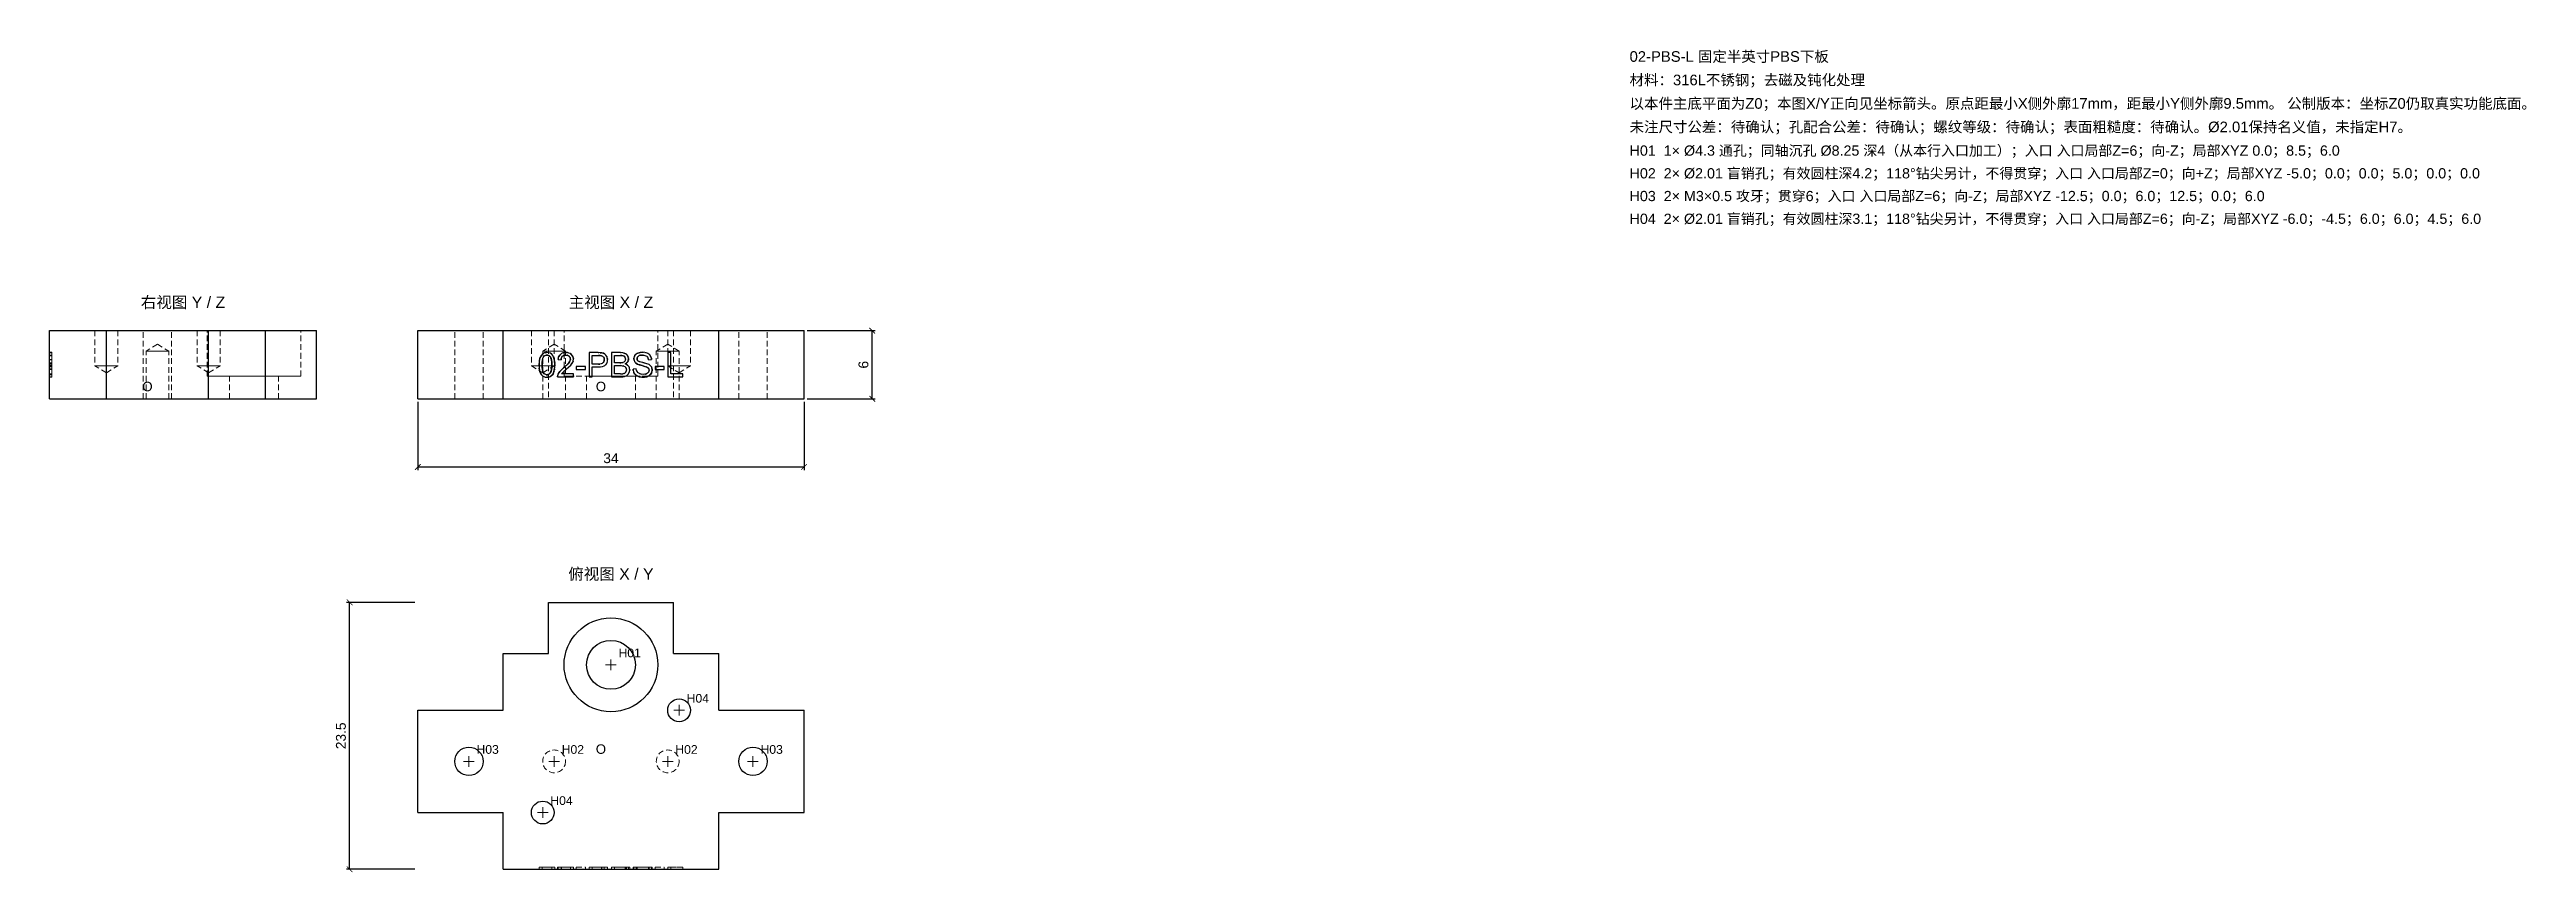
# Model space of a CAD drawing. Header units: millimetres. Extents: x 4 to 222, y 19 to 91.
import ezdxf
from ezdxf.enums import TextEntityAlignment as Align

# ---------------------------------------------------------------- set-up
doc = ezdxf.new("R2010")
doc.units = ezdxf.units.MM
doc.linetypes.add('WP_HIDDEN', pattern=[2.3, 1.5, -0.8])
for name, color, linetype, lineweight in [('ANNOTATIONS', 7, 'CONTINUOUS', 18), ('DIMENSIONS', 7, 'CONTINUOUS', 18), ('HIDDEN', 7, 'WP_HIDDEN', 13), ('VISIBLE', 7, 'CONTINUOUS', 25)]:
    doc.layers.add(name, color=color, linetype=linetype, lineweight=lineweight)
doc.styles.add('CJK', font='Arial Unicode.ttf')
doc.styles.add('OpenSansCondensed-Light', font='OpenSansCondensed-Light.ttf')
doc.dimstyles.new('EZDXF', dxfattribs={"dimtxt": 0.25, "dimasz": 0.175, "dimexe": 0.375, "dimexo": 0.125, "dimgap": 0.1, "dimtad": 1, "dimlfac": 100, "dimzin": 12, "dimdsep": 46, "dimtxsty": 'OpenSansCondensed-Light', "dimblk": 'ARCHTICK', "dimcen": 2.5, "dimazin": 3, "dimtfac": 0.5, "dimtmove": 2, "dimatfit": 3})

msp = doc.modelspace()

# ---------------------------------------------------------------- texts
at = {"layer": 'ANNOTATIONS', "style": 'CJK'}
for s, height, p in [('02-PBS-L 固定半英寸PBS下板', 0.9333333, (143.33333, 90)), ('材料：316L不锈钢；去磁及钝化处理', 0.9333333, (143.33333, 87.93333)), ('以本件主底平面为Z0；本图X/Y正向见坐标箭头。原点距最小X侧外廓17mm，距最小Y侧外廓9.5mm。 公制版本：坐标Z0仍取真实功能底面。', 0.9333333, (143.33333, 85.86667)), ('未注尺寸公差：待确认；孔配合公差：待确认；螺纹等级：待确认；表面粗糙度：待确认。Ø2.01保持名义值，未指定H7。', 0.9333333, (143.33333, 83.8)), ('H01  1× Ø4.3 通孔；同轴沉孔 Ø8.25 深4（从本行入口加工）；入口 入口局部Z=6；向-Z；局部XYZ 0.0；8.5；6.0', 0.9, (143.33333, 81.73333)), ('H02  2× Ø2.01 盲销孔；有效圆柱深4.2；118°钻尖另计，不得贯穿；入口 入口局部Z=0；向+Z；局部XYZ -5.0；0.0；0.0；5.0；0.0；0.0', 0.9, (143.33333, 79.73333)), ('H03  2× M3×0.5 攻牙；贯穿6；入口 入口局部Z=6；向-Z；局部XYZ -12.5；0.0；6.0；12.5；0.0；6.0', 0.9, (143.33333, 77.73333)), ('H04  2× Ø2.01 盲销孔；有效圆柱深3.1；118°钻尖另计，不得贯穿；入口 入口局部Z=6；向-Z；局部XYZ -6.0；-4.5；6.0；6.0；4.5；6.0', 0.9, (143.33333, 75.73333)), ('O', 0.83333, (12.41667, 61)), ('O', 0.83333, (52.33333, 61)), ('H01', 0.766667, (54.33333, 37.58333)), ('H04', 0.766667, (60.33333, 33.58333)), ('H03', 0.766667, (41.83333, 29.08333)), ('H02', 0.766667, (49.33333, 29.08333)), ('O', 0.83333, (52.33333, 29.08333)), ('H02', 0.766667, (59.33333, 29.08333)), ('H03', 0.766667, (66.83333, 29.08333)), ('H04', 0.766667, (48.33333, 24.58333))]:
    msp.add_text(s, height=height, dxfattribs=at).set_placement(p)
for s, p in [('右视图 Y / Z', (16, 68.33333)), ('主视图 X / Z', (53.66667, 68.33333)), ('俯视图 X / Y', (53.66667, 44.41667))]:
    msp.add_text(s, height=1, dxfattribs=at).set_placement(p, align=Align.CENTER)

# ---------------------------------------------------------------- blocks, each defined once
blk = doc.blocks.new('_ARCHTICK')
at = {"color": 0, "linetype": 'BYBLOCK', "const_width": 0.15}
blk.add_lwpolyline([(-0.5, -0.5), (0.5, 0.5)], dxfattribs=at)

# ---------------------------------------------------------------- dimensions: what is measured, and where the dimension line sits
at = {"layer": 'DIMENSIONS'}
for base, p1, p2 in [((76.66667, 60.33333), (70.66667, 60.33333), (70.66667, 66.33333)), ((30.66667, 18.91667), (36.66667, 18.91667), (36.66667, 42.41667))]:
    msp.add_linear_dim(base=base, p1=p1, p2=p2, angle=90, dimstyle='EZDXF', override={"dimtxt": 0.866667, "dimasz": 0.5, "dimexe": 0.266667, "dimexo": 0.266667, "dimgap": 0.333333, "dimdec": 4, "dimlfac": 1, "dimzin": 8, "dimtxsty": 'CJK', "dimclrd": 7, "dimclre": 7, "dimclrt": 7}, dxfattribs=at).render()
msp.add_linear_dim(base=(36.66667, 54.33333), p1=(36.66667, 60.33333), p2=(70.66667, 60.33333), dimstyle='EZDXF', override={"dimtxt": 0.866667, "dimasz": 0.5, "dimexe": 0.266667, "dimexo": 0.266667, "dimgap": 0.333333, "dimdec": 4, "dimlfac": 1, "dimzin": 8, "dimtxsty": 'CJK', "dimclrd": 7, "dimclre": 7, "dimclrt": 7}, dxfattribs=at).render()

# ---------------------------------------------------------------- linework, layer by layer
at = {"layer": 'ANNOTATIONS'}
for p, q in [((53.66667, 36.45), (53.66667, 37.38333)), ((53.2, 36.91667), (54.13333, 36.91667)), ((59.2, 32.91667), (60.13333, 32.91667)), ((59.66667, 32.45), (59.66667, 33.38333)), ((40.7, 28.41667), (41.63333, 28.41667)), ((41.16667, 27.95), (41.16667, 28.88333)), ((48.2, 28.41667), (49.13333, 28.41667)), ((48.66667, 27.95), (48.66667, 28.88333)), ((58.2, 28.41667), (59.13333, 28.41667)), ((58.66667, 27.95), (58.66667, 28.88333)), ((65.7, 28.41667), (66.63333, 28.41667)), ((66.16667, 27.95), (66.16667, 28.88333)), ((47.66667, 23.45), (47.66667, 24.38333)), ((47.2, 23.91667), (48.13333, 23.91667))]:
    msp.add_line(p, q, dxfattribs=at)
at = {"layer": 'HIDDEN', "ltscale": 0.333333}
for p, q in [((8.245, 66.33333), (8.245, 63.23333)), ((10.255, 66.33333), (10.255, 63.23333)), ((12.5, 60.33333), (12.5, 66.33333)), ((15, 60.33333), (15, 66.33333)), ((17.245, 66.33333), (17.245, 63.23333)), ((18.125, 62.33333), (18.125, 66.33333)), ((19.255, 66.33333), (19.255, 63.23333)), ((26.375, 62.33333), (26.375, 66.33333)), ((39.91667, 60.33333), (39.91667, 66.33333)), ((42.41667, 60.33333), (42.41667, 66.33333)), ((44.16667, 66.33333), (48.16667, 66.33333)), ((46.66167, 66.33333), (46.66167, 63.23333)), ((48.16667, 66.33333), (59.16667, 66.33333)), ((48.16667, 66.33333), (48.16667, 60.33333)), ((48.67167, 66.33333), (48.67167, 63.23333)), ((49.54167, 62.33333), (49.54167, 66.33333)), ((57.79167, 62.33333), (57.79167, 66.33333)), ((58.66167, 66.33333), (58.66167, 63.23333)), ((59.16667, 66.33333), (63.16667, 66.33333)), ((59.16667, 66.33333), (59.16667, 60.33333)), ((60.67167, 66.33333), (60.67167, 63.23333)), ((64.91667, 60.33333), (64.91667, 66.33333)), ((67.41667, 60.33333), (67.41667, 66.33333)), ((4.25, 64.43333), (4.45, 64.43333)), ((4.25, 64.40576), (4.45, 64.40576)), ((4.25, 64.39705), (4.25, 62.26961)), ((4.25, 62.52067), (4.25, 64.39705)), ((4.25, 64.39705), (4.45, 64.39705)), ((4.25, 64.37674), (4.45, 64.37674)), ((4.25, 64.18953), (4.45, 64.18953)), ((4.25, 64.18518), (4.45, 64.18518)), ((4.25, 63.38558), (4.25, 64.146)), ((4.25, 64.146), (4.45, 64.146)), ((4.25, 63.50312), (4.25, 64.146)), ((4.25, 64.12713), (4.45, 64.12713)), ((4.25, 63.7774), (4.25, 63.79771)), ((4.25, 63.79771), (4.45, 63.79771)), ((4.25, 63.79046), (4.25, 63.76288)), ((4.25, 63.79046), (4.45, 63.79046)), ((4.25, 63.7774), (4.45, 63.7774)), ((4.25, 63.76288), (4.45, 63.76288)), ((4.25, 63.50312), (4.45, 63.50312)), ((4.25, 63.40154), (4.45, 63.40154)), ((4.25, 63.38558), (4.45, 63.38558)), ((4.25, 62.52067), (4.25, 63.25207)), ((4.25, 63.25207), (4.45, 63.25207)), ((4.45, 62.26961), (4.45, 64.39705)), ((4.45, 64.39705), (4.45, 62.52067)), ((4.45, 64.146), (4.45, 63.38558)), ((4.45, 64.146), (4.45, 63.50312)), ((4.45, 63.79771), (4.45, 63.7774)), ((4.45, 63.76288), (4.45, 63.79046)), ((4.45, 63.25207), (4.45, 62.52067)), ((9.25, 62.62947), (8.245, 63.23333)), ((9.25, 62.62947), (10.255, 63.23333)), ((13.75, 65.1372), (12.745, 64.53333)), ((12.745, 60.33333), (12.745, 64.53333)), ((13.75, 65.1372), (14.755, 64.53333)), ((14.755, 60.33333), (14.755, 64.53333)), ((18.25, 62.62947), (17.245, 63.23333)), ((18.25, 62.62947), (19.255, 63.23333)), ((46.66167, 63.23333), (47.66667, 62.62947)), ((48.66667, 65.1372), (47.66167, 64.53333)), ((47.66167, 60.33333), (47.66167, 64.53333)), ((47.66667, 62.62947), (48.67167, 63.23333)), ((49.67167, 64.53333), (48.66667, 65.1372)), ((49.67167, 60.33333), (49.67167, 64.53333)), ((58.66667, 65.1372), (57.66167, 64.53333)), ((57.66167, 60.33333), (57.66167, 64.53333)), ((58.66167, 63.23333), (59.66667, 62.62947)), ((59.67167, 64.53333), (58.66667, 65.1372)), ((59.66667, 62.62947), (60.67167, 63.23333)), ((59.67167, 60.33333), (59.67167, 64.53333)), ((4.25, 63.1708), (4.25, 62.90814)), ((4.25, 63.1708), (4.45, 63.1708)), ((4.25, 62.26961), (4.25, 63.13452)), ((4.25, 63.13452), (4.45, 63.13452)), ((4.25, 62.97634), (4.25, 62.95312)), ((4.25, 62.97634), (4.45, 62.97634)), ((4.25, 62.95312), (4.45, 62.95312)), ((4.25, 62.90814), (4.45, 62.90814)), ((4.25, 62.26961), (4.25, 62.52067)), ((4.25, 62.52067), (4.45, 62.52067)), ((4.25, 62.48584), (4.45, 62.48584)), ((4.25, 62.44811), (4.45, 62.44811)), ((4.25, 62.26961), (4.45, 62.26961)), ((4.25, 62.23333), (4.45, 62.23333)), ((4.45, 62.90814), (4.45, 63.1708)), ((4.45, 63.13452), (4.45, 62.26961)), ((4.45, 62.95312), (4.45, 62.97634)), ((4.45, 62.52067), (4.45, 62.26961)), ((20.1, 60.33333), (20.1, 62.33333)), ((24.4, 60.33333), (24.4, 62.33333)), ((51.51667, 60.33333), (51.51667, 62.33333)), ((55.81667, 60.33333), (55.81667, 62.33333)), ((44.16667, 60.33333), (48.16667, 60.33333)), ((48.16667, 60.33333), (59.16667, 60.33333)), ((59.16667, 60.33333), (63.16667, 60.33333)), ((47.33876, 18.91667), (47.33876, 19.11667)), ((47.60723, 18.91667), (47.60723, 19.11667)), ((48.45763, 18.91667), (48.45763, 19.11667)), ((48.7261, 18.91667), (48.7261, 19.11667)), ((50.36449, 19.11667), (48.95829, 19.11667)), ((48.95829, 18.91667), (48.95829, 19.11667)), ((48.95829, 18.91667), (50.36449, 18.91667)), ((49.2761, 19.11667), (49.00763, 19.11667)), ((49.00763, 18.91667), (49.00763, 19.11667)), ((49.00763, 18.91667), (49.2761, 18.91667)), ((49.2761, 18.91667), (49.2761, 19.11667)), ((49.32109, 18.91667), (49.32109, 19.11667)), ((49.32109, 19.11667), (50.36449, 19.11667)), ((50.36449, 18.91667), (49.32109, 18.91667)), ((50.09312, 18.91667), (50.09312, 19.11667)), ((50.36159, 18.91667), (50.36159, 19.11667)), ((50.36449, 18.91667), (50.36449, 19.11667)), ((50.61555, 18.91667), (50.61555, 19.11667)), ((50.61555, 19.11667), (51.41805, 19.11667)), ((50.61555, 18.91667), (51.41805, 18.91667)), ((51.41805, 18.91667), (51.41805, 19.11667)), ((51.74022, 18.91667), (51.74022, 19.11667)), ((51.74022, 19.11667), (52.54272, 19.11667)), ((52.02175, 19.11667), (51.74022, 19.11667)), ((51.74022, 18.91667), (52.02175, 18.91667)), ((52.54272, 18.91667), (51.74022, 18.91667)), ((52.56739, 19.11667), (52.02175, 19.11667)), ((52.02175, 18.91667), (52.02175, 19.11667)), ((52.02175, 19.11667), (52.57175, 19.11667)), ((52.56594, 19.11667), (52.02175, 19.11667)), ((52.02175, 18.91667), (52.56739, 18.91667)), ((52.57175, 18.91667), (52.02175, 18.91667)), ((52.02175, 18.91667), (52.56594, 18.91667)), ((52.82861, 18.91667), (52.82861, 19.11667)), ((52.86634, 18.91667), (52.86634, 19.11667)), ((53.07386, 18.91667), (53.07386, 19.11667)), ((53.36409, 18.91667), (53.36409, 19.11667)), ((53.71093, 18.91667), (53.71093, 19.11667)), ((53.71093, 19.11667), (54.50908, 19.11667)), ((54.52214, 19.11667), (53.71093, 19.11667)), ((53.71093, 18.91667), (54.52214, 18.91667)), ((54.50908, 18.91667), (53.71093, 18.91667)), ((53.99246, 19.11667), (54.45248, 19.11667)), ((54.41766, 19.11667), (53.99246, 19.11667)), ((53.99246, 19.11667), (54.52214, 19.11667)), ((54.48441, 19.11667), (53.99246, 19.11667)), ((53.99246, 18.91667), (53.99246, 19.11667)), ((54.45248, 18.91667), (53.99246, 18.91667)), ((53.99246, 18.91667), (54.41766, 18.91667)), ((54.52214, 18.91667), (53.99246, 18.91667)), ((53.99246, 18.91667), (54.48441, 18.91667)), ((54.91686, 18.91667), (54.91686, 19.11667)), ((54.93718, 18.91667), (54.93718, 19.11667)), ((55.0257, 18.91667), (55.0257, 19.11667)), ((55.21436, 18.91667), (55.21436, 19.11667)), ((55.31739, 18.91667), (55.31739, 19.11667)), ((55.60908, 18.91667), (55.60908, 19.11667)), ((55.60908, 19.11667), (55.87465, 19.11667)), ((55.87465, 18.91667), (55.60908, 18.91667)), ((55.69035, 18.91667), (55.69035, 19.11667)), ((55.87465, 18.91667), (55.87465, 19.11667)), ((55.96172, 18.91667), (55.96172, 19.11667)), ((57.23876, 19.11667), (56.96884, 19.11667)), ((56.96884, 18.91667), (56.96884, 19.11667)), ((56.96884, 18.91667), (57.23876, 18.91667)), ((57.03124, 18.91667), (57.03124, 19.11667)), ((57.23876, 18.91667), (57.23876, 19.11667)), ((57.30262, 18.91667), (57.30262, 19.11667)), ((57.55222, 18.91667), (57.55222, 19.11667)), ((57.55222, 19.11667), (58.35473, 19.11667)), ((57.55222, 18.91667), (58.35473, 18.91667)), ((58.35473, 18.91667), (58.35473, 19.11667)), ((58.66528, 18.91667), (58.66528, 19.11667)), ((58.66528, 19.11667), (58.94681, 19.11667)), ((59.99457, 19.11667), (58.66528, 19.11667)), ((58.66528, 18.91667), (59.99457, 18.91667)), ((58.94681, 18.91667), (58.66528, 18.91667)), ((58.94681, 18.91667), (58.94681, 19.11667)), ((58.94681, 19.11667), (59.99457, 19.11667)), ((59.99457, 18.91667), (58.94681, 18.91667)), ((59.99457, 18.91667), (59.99457, 19.11667))]:
    msp.add_line(p, q, dxfattribs=at)
for points in [[(10.255, 66.33333), (10.2298, 66.33333), (10.15547, 66.33333), (10.03574, 66.33333), (9.87661, 66.33333), (9.68605, 66.33333), (9.47363, 66.33333), (9.25, 66.33333), (9.02637, 66.33333), (8.81395, 66.33333), (8.62339, 66.33333), (8.46426, 66.33333), (8.34453, 66.33333), (8.2702, 66.33333), (8.245, 66.33333)], [(8.245, 66.33333), (8.25132, 66.33333), (8.2702, 66.33333), (8.3014, 66.33333), (8.34453, 66.33333), (8.39904, 66.33333), (8.46426, 66.33333), (8.53936, 66.33333), (8.62339, 66.33333), (8.71531, 66.33333), (8.81395, 66.33333), (8.91807, 66.33333), (9.02637, 66.33333), (9.13748, 66.33333), (9.25, 66.33333)], [(9.25, 66.33333), (9.36252, 66.33333), (9.47363, 66.33333), (9.58193, 66.33333), (9.68605, 66.33333), (9.78469, 66.33333), (9.87661, 66.33333), (9.96064, 66.33333), (10.03574, 66.33333), (10.10096, 66.33333), (10.15547, 66.33333), (10.1986, 66.33333), (10.2298, 66.33333), (10.24868, 66.33333), (10.255, 66.33333)], [(15, 66.33333), (14.96866, 66.33333), (14.87621, 66.33333), (14.72729, 66.33333), (14.52936, 66.33333), (14.29235, 66.33333), (14.02815, 66.33333), (13.75, 66.33333), (13.47185, 66.33333), (13.20765, 66.33333), (12.97064, 66.33333), (12.77271, 66.33333), (12.62379, 66.33333), (12.53134, 66.33333), (12.5, 66.33333)], [(12.5, 66.33333), (12.50786, 66.33333), (12.53134, 66.33333), (12.57015, 66.33333), (12.62379, 66.33333), (12.69159, 66.33333), (12.77271, 66.33333), (12.86612, 66.33333), (12.97064, 66.33333), (13.08496, 66.33333), (13.20765, 66.33333), (13.33715, 66.33333), (13.47185, 66.33333), (13.61004, 66.33333), (13.75, 66.33333)], [(13.75, 66.33333), (13.88996, 66.33333), (14.02815, 66.33333), (14.16285, 66.33333), (14.29235, 66.33333), (14.41504, 66.33333), (14.52936, 66.33333), (14.63388, 66.33333), (14.72729, 66.33333), (14.80841, 66.33333), (14.87621, 66.33333), (14.92985, 66.33333), (14.96866, 66.33333), (14.99214, 66.33333), (15, 66.33333)], [(19.255, 66.33333), (19.2298, 66.33333), (19.15547, 66.33333), (19.03574, 66.33333), (18.87661, 66.33333), (18.68605, 66.33333), (18.47363, 66.33333), (18.25, 66.33333), (18.02637, 66.33333), (17.81395, 66.33333), (17.62339, 66.33333), (17.46426, 66.33333), (17.34453, 66.33333), (17.2702, 66.33333), (17.245, 66.33333)], [(17.245, 66.33333), (17.25132, 66.33333), (17.2702, 66.33333), (17.3014, 66.33333), (17.34453, 66.33333), (17.39904, 66.33333), (17.46426, 66.33333), (17.53936, 66.33333), (17.62339, 66.33333), (17.71531, 66.33333), (17.81395, 66.33333), (17.91807, 66.33333), (18.02637, 66.33333), (18.13748, 66.33333), (18.25, 66.33333)], [(26.375, 66.33333), (26.27158, 66.33333), (25.9665, 66.33333), (25.47505, 66.33333), (24.8219, 66.33333), (24.03977, 66.33333), (23.1679, 66.33333), (22.25, 66.33333), (21.3321, 66.33333), (20.46023, 66.33333), (19.6781, 66.33333), (19.02495, 66.33333), (18.5335, 66.33333), (18.22842, 66.33333), (18.125, 66.33333)], [(18.125, 66.33333), (18.15094, 66.33333), (18.22842, 66.33333), (18.35648, 66.33333), (18.5335, 66.33333), (18.75726, 66.33333), (19.02495, 66.33333), (19.33318, 66.33333), (19.6781, 66.33333), (20.05537, 66.33333), (20.46023, 66.33333), (20.8876, 66.33333), (21.3321, 66.33333), (21.78815, 66.33333), (22.25, 66.33333)], [(18.25, 66.33333), (18.36252, 66.33333), (18.47363, 66.33333), (18.58193, 66.33333), (18.68605, 66.33333), (18.78469, 66.33333), (18.87661, 66.33333), (18.96064, 66.33333), (19.03574, 66.33333), (19.10096, 66.33333), (19.15547, 66.33333), (19.1986, 66.33333), (19.2298, 66.33333), (19.24868, 66.33333), (19.255, 66.33333)], [(22.25, 66.33333), (22.71185, 66.33333), (23.1679, 66.33333), (23.6124, 66.33333), (24.03977, 66.33333), (24.44463, 66.33333), (24.8219, 66.33333), (25.16682, 66.33333), (25.47505, 66.33333), (25.74274, 66.33333), (25.9665, 66.33333), (26.14352, 66.33333), (26.27158, 66.33333), (26.34906, 66.33333), (26.375, 66.33333)], [(42.41667, 66.33333), (42.38533, 66.33333), (42.29288, 66.33333), (42.14396, 66.33333), (41.94603, 66.33333), (41.70902, 66.33333), (41.44482, 66.33333), (41.16667, 66.33333), (40.88852, 66.33333), (40.62431, 66.33333), (40.3873, 66.33333), (40.18938, 66.33333), (40.04046, 66.33333), (39.94801, 66.33333), (39.91667, 66.33333)], [(46.66167, 66.33333), (46.68686, 66.33333), (46.76119, 66.33333), (46.88093, 66.33333), (47.04006, 66.33333), (47.23061, 66.33333), (47.44303, 66.33333), (47.66667, 66.33333), (47.8903, 66.33333), (48.10272, 66.33333), (48.29327, 66.33333), (48.45241, 66.33333), (48.57214, 66.33333), (48.64647, 66.33333), (48.67167, 66.33333)], [(57.79167, 66.33333), (57.68824, 66.33333), (57.38316, 66.33333), (56.89172, 66.33333), (56.23856, 66.33333), (55.45644, 66.33333), (54.58457, 66.33333), (53.66667, 66.33333), (52.74877, 66.33333), (51.8769, 66.33333), (51.09477, 66.33333), (50.44161, 66.33333), (49.95017, 66.33333), (49.64509, 66.33333), (49.54167, 66.33333)], [(58.66167, 66.33333), (58.68686, 66.33333), (58.76119, 66.33333), (58.88093, 66.33333), (59.04006, 66.33333), (59.23061, 66.33333), (59.44303, 66.33333), (59.66667, 66.33333), (59.8903, 66.33333), (60.10272, 66.33333), (60.29327, 66.33333), (60.45241, 66.33333), (60.57214, 66.33333), (60.64647, 66.33333), (60.67167, 66.33333)], [(67.41667, 66.33333), (67.38533, 66.33333), (67.29288, 66.33333), (67.14396, 66.33333), (66.94603, 66.33333), (66.70902, 66.33333), (66.44482, 66.33333), (66.16667, 66.33333), (65.88852, 66.33333), (65.62431, 66.33333), (65.3873, 66.33333), (65.18938, 66.33333), (65.04046, 66.33333), (64.94801, 66.33333), (64.91667, 66.33333)], [(4.25, 64.35715), (4.25, 64.41457), (4.25, 64.43333)], [(4.25, 64.43333), (4.25, 64.41535), (4.25, 64.36077)], [(4.25, 64.33683), (4.25, 64.38865), (4.25, 64.40576)], [(4.25, 64.40576), (4.25, 64.39814), (4.25, 64.37496), (4.25, 64.3359), (4.25, 64.28096)], [(4.25, 64.23597), (4.25, 64.31122), (4.25, 64.36441), (4.25, 64.39564), (4.25, 64.40576)], [(4.25, 64.40576), (4.25, 64.39639), (4.25, 64.36747), (4.25, 64.31819), (4.25, 64.24831)], [(4.25, 64.37674), (4.25, 64.39212), (4.25, 64.39705)], [(4.25, 64.33248), (4.25, 64.38137), (4.25, 64.39705)], [(4.25, 64.27733), (4.25, 64.33902), (4.25, 64.37674)], [(4.25, 64.36077), (4.25, 64.27173), (4.25, 64.14818)], [(4.25, 64.13294), (4.25, 64.26335), (4.25, 64.35715)], [(4.25, 64.13802), (4.25, 64.25255), (4.25, 64.33683)], [(4.25, 64.13366), (4.25, 64.25052), (4.25, 64.33248)], [(4.25, 64.28096), (4.25, 64.21115), (4.25, 64.12836), (4.25, 64.03313), (4.25, 63.92614)], [(4.25, 64.07199), (4.25, 64.18911), (4.25, 64.27733)], [(4.25, 64.24831), (4.25, 64.1591), (4.25, 64.05205), (4.25, 63.92856), (4.25, 63.79046)], [(4.25, 63.81513), (4.25, 64.04566), (4.25, 64.14624), (4.25, 64.23597)], [(4.25, 64.07634), (4.25, 64.12606), (4.25, 64.16149), (4.25, 64.18258), (4.25, 64.18953)], [(4.25, 64.18953), (4.25, 64.18296), (4.25, 64.16307), (4.25, 64.12969), (4.25, 64.08287)], [(4.25, 64.18953), (4.25, 64.17866), (4.25, 64.14592), (4.25, 64.09167), (4.25, 64.01684)], [(4.25, 64.03716), (4.25, 64.10355), (4.25, 64.15136), (4.25, 64.18004), (4.25, 64.18953)], [(4.25, 64.09158), (4.25, 64.13341), (4.25, 64.16264), (4.25, 64.17968), (4.25, 64.18518)], [(4.25, 64.18518), (4.25, 64.17905), (4.25, 64.16017), (4.25, 64.12798), (4.25, 64.08215)], [(4.25, 64.14818), (4.25, 64.00301), (4.25, 63.84705)], [(4.25, 64.146), (4.25, 64.12713)], [(4.25, 64.146), (4.25, 64.13884), (4.25, 64.11625)], [(4.25, 63.82166), (4.25, 63.99306), (4.25, 64.13802)], [(4.25, 63.85286), (4.25, 64.13366)], [(4.25, 63.79771), (4.25, 63.97484), (4.25, 64.13294)], [(4.25, 64.12713), (4.25, 64.0805), (4.25, 64.00161)], [(4.25, 64.11625), (4.25, 64.07382), (4.25, 64.00596)], [(4.25, 63.86592), (4.25, 63.98863), (4.25, 64.09158)], [(4.25, 64.08287), (4.25, 63.96403), (4.25, 63.82093)], [(4.25, 64.08215), (4.25, 64.02397), (4.25, 63.95343), (4.25, 63.87102), (4.25, 63.7774)], [(4.25, 63.76288), (4.25, 63.94036), (4.25, 64.0138), (4.25, 64.07634)], [(4.25, 63.78175), (4.25, 63.93317), (4.25, 64.07199)], [(4.25, 63.31882), (4.25, 63.53698), (4.25, 63.73491), (4.25, 63.90485), (4.25, 63.97634), (4.25, 64.03716)], [(4.25, 64.01684), (4.25, 63.96112), (4.25, 63.89364), (4.25, 63.72928), (4.25, 63.53476), (4.25, 63.31882)], [(4.25, 64.00596), (4.25, 63.91897), (4.25, 63.81948)], [(4.25, 64.00161), (4.25, 63.89671), (4.25, 63.77304)], [(4.25, 63.92614), (4.25, 63.79598), (4.25, 63.65011), (4.25, 63.49045), (4.25, 63.31882)], [(4.25, 63.67726), (4.25, 63.76147), (4.25, 63.86592)], [(4.25, 63.596), (4.25, 63.85286)], [(4.25, 63.84705), (4.25, 63.70768), (4.25, 63.58221)], [(4.25, 63.31882), (4.25, 63.46347), (4.25, 63.5964), (4.25, 63.71627), (4.25, 63.82166)], [(4.25, 63.82093), (4.25, 63.50675)], [(4.25, 63.81948), (4.25, 63.71735), (4.25, 63.63373)], [(4.25, 63.56407), (4.25, 63.81513)], [(4.25, 63.32245), (4.25, 63.42178), (4.25, 63.53202), (4.25, 63.78175)], [(4.25, 63.77304), (4.25, 63.6101), (4.25, 63.54342), (4.25, 63.48716)], [(4.25, 63.52562), (4.25, 63.67726)], [(4.25, 63.63373), (4.25, 63.57013), (4.25, 63.52779)], [(4.25, 63.40154), (4.25, 63.48681), (4.25, 63.596)], [(4.25, 63.58221), (4.25, 63.4731), (4.25, 63.38412)], [(4.25, 63.30431), (4.25, 63.56407)], [(4.25, 63.52779), (4.25, 63.50913), (4.25, 63.50312)], [(4.25, 63.38993), (4.25, 63.52562)], [(4.25, 63.50675), (4.25, 63.40813), (4.25, 63.29851), (4.25, 63.05616)], [(4.25, 63.48716), (4.25, 63.44159), (4.25, 63.40988), (4.25, 63.39148), (4.25, 63.38558)], [(4.25, 63.20853), (4.25, 63.27209), (4.25, 63.32546), (4.25, 63.36859), (4.25, 63.40154)], [(4.25, 63.17298), (4.25, 63.29369), (4.25, 63.38993)], [(4.25, 63.38412), (4.25, 63.25134)], [(4.25, 63.13452), (4.25, 63.14456), (4.25, 63.17712), (4.25, 63.23568), (4.25, 63.32245)], [(4.25, 63.31882), (4.25, 63.06618), (4.25, 62.83218), (4.25, 62.62471), (4.25, 62.53405), (4.25, 62.45391)], [(4.25, 62.7144), (4.25, 62.84423), (4.25, 62.98947), (4.25, 63.14824), (4.25, 63.31882)], [(4.25, 62.62153), (4.25, 62.67736), (4.25, 62.74485), (4.25, 62.90906), (4.25, 63.10326), (4.25, 63.31882)], [(4.25, 63.31882), (4.25, 63.10364), (4.25, 62.90975), (4.25, 62.74571), (4.25, 62.67819), (4.25, 62.62225)], [(4.25, 62.9299), (4.25, 63.13514), (4.25, 63.22503), (4.25, 63.30431)], [(4.25, 63.25207), (4.25, 63.24341), (4.25, 63.21651)], [(4.25, 63.25134), (4.25, 63.19206), (4.25, 63.14758)], [(4.45, 64.36077), (4.45, 64.41519), (4.45, 64.43333)], [(4.45, 64.43333), (4.45, 64.41429), (4.45, 64.35715)], [(4.45, 64.28096), (4.45, 64.33556), (4.45, 64.37456), (4.45, 64.39796), (4.45, 64.40576)], [(4.45, 64.40576), (4.45, 64.38853), (4.45, 64.33683)], [(4.45, 64.24831), (4.45, 64.31719), (4.45, 64.3664), (4.45, 64.39592), (4.45, 64.40576)], [(4.45, 64.40576), (4.45, 64.39515), (4.45, 64.36331), (4.45, 64.31025), (4.45, 64.23597)], [(4.45, 64.39705), (4.45, 64.39197), (4.45, 64.37674)], [(4.45, 64.39705), (4.45, 64.38091), (4.45, 64.33248)], [(4.45, 64.37674), (4.45, 64.33882), (4.45, 64.27733)], [(4.45, 64.14818), (4.45, 64.27134), (4.45, 64.36077)], [(4.45, 64.35715), (4.45, 64.263), (4.45, 64.13294)], [(4.45, 64.33683), (4.45, 64.25266), (4.45, 64.13802)], [(4.45, 64.33248), (4.45, 64.25048), (4.45, 64.13366)], [(4.45, 63.92614), (4.45, 64.03457), (4.45, 64.12985), (4.45, 64.21198), (4.45, 64.28096)], [(4.45, 64.27733), (4.45, 64.18935), (4.45, 64.07199)], [(4.45, 63.79046), (4.45, 63.93172), (4.45, 64.05512), (4.45, 64.16065), (4.45, 64.24831)], [(4.45, 64.23597), (4.45, 64.146), (4.45, 64.04587), (4.45, 63.93558), (4.45, 63.81513)], [(4.45, 64.08287), (4.45, 64.12954), (4.45, 64.16287), (4.45, 64.18287), (4.45, 64.18953)], [(4.45, 64.18953), (4.45, 64.18246), (4.45, 64.16124), (4.45, 64.12586), (4.45, 64.07634)], [(4.45, 64.01684), (4.45, 64.0924), (4.45, 64.14636), (4.45, 64.17874), (4.45, 64.18953)], [(4.45, 64.18953), (4.45, 64.18001), (4.45, 64.15144), (4.45, 64.10382), (4.45, 64.03716)], [(4.45, 64.08215), (4.45, 64.12722), (4.45, 64.15942), (4.45, 64.17874), (4.45, 64.18518)], [(4.45, 64.18518), (4.45, 64.17933), (4.45, 64.16178), (4.45, 64.13253), (4.45, 64.09158)], [(4.45, 63.84705), (4.45, 64.00287), (4.45, 64.14818)], [(4.45, 64.12713), (4.45, 64.146)], [(4.45, 64.11625), (4.45, 64.13856), (4.45, 64.146)], [(4.45, 64.13802), (4.45, 63.99399), (4.45, 63.82166)], [(4.45, 64.13366), (4.45, 63.85286)], [(4.45, 64.13294), (4.45, 63.97512), (4.45, 63.79771)], [(4.45, 64.00161), (4.45, 64.08051), (4.45, 64.12713)], [(4.45, 64.00596), (4.45, 64.0738), (4.45, 64.11625)], [(4.45, 64.09158), (4.45, 63.98836), (4.45, 63.86592)], [(4.45, 63.82093), (4.45, 63.96406), (4.45, 64.08287)], [(4.45, 63.7774), (4.45, 63.87209), (4.45, 63.95444), (4.45, 64.02446), (4.45, 64.08215)], [(4.45, 64.07634), (4.45, 64.0143), (4.45, 63.94138), (4.45, 63.85757), (4.45, 63.76288)], [(4.45, 64.07199), (4.45, 63.9334), (4.45, 63.78175)], [(4.45, 64.03716), (4.45, 63.9834), (4.45, 63.91934), (4.45, 63.84499), (4.45, 63.76035), (4.45, 63.66541), (4.45, 63.56017), (4.45, 63.44464), (4.45, 63.31882)], [(4.45, 63.31882), (4.45, 63.44464), (4.45, 63.55945), (4.45, 63.66323), (4.45, 63.75599), (4.45, 63.83773), (4.45, 63.90846), (4.45, 63.96816), (4.45, 64.01684)], [(4.45, 63.81948), (4.45, 63.91907), (4.45, 64.00596)], [(4.45, 63.77304), (4.45, 63.89694), (4.45, 64.00161)], [(4.45, 63.31882), (4.45, 63.49827), (4.45, 63.65931), (4.45, 63.80193), (4.45, 63.92614)], [(4.45, 63.86592), (4.45, 63.76143), (4.45, 63.67726)], [(4.45, 63.85286), (4.45, 63.596)], [(4.45, 63.58221), (4.45, 63.70756), (4.45, 63.84705)], [(4.45, 63.82166), (4.45, 63.7203), (4.45, 63.60271), (4.45, 63.46888), (4.45, 63.31882)], [(4.45, 63.50675), (4.45, 63.82093)], [(4.45, 63.63373), (4.45, 63.71717), (4.45, 63.81948)], [(4.45, 63.81513), (4.45, 63.56407)], [(4.45, 63.78175), (4.45, 63.65128), (4.45, 63.53124), (4.45, 63.42163), (4.45, 63.32245)], [(4.45, 63.48716), (4.45, 63.54312), (4.45, 63.60942), (4.45, 63.68606), (4.45, 63.77304)], [(4.45, 63.67726), (4.45, 63.52562)], [(4.45, 63.52779), (4.45, 63.57024), (4.45, 63.63373)], [(4.45, 63.596), (4.45, 63.48716), (4.45, 63.40154)], [(4.45, 63.38412), (4.45, 63.47355), (4.45, 63.58221)], [(4.45, 63.56407), (4.45, 63.30431)], [(4.45, 63.50312), (4.45, 63.50929), (4.45, 63.52779)], [(4.45, 63.52562), (4.45, 63.38993)], [(4.45, 63.05616), (4.45, 63.19098), (4.45, 63.31102), (4.45, 63.41628), (4.45, 63.50675)], [(4.45, 63.38558), (4.45, 63.39193), (4.45, 63.41097), (4.45, 63.44272), (4.45, 63.48716)], [(4.45, 63.40154), (4.45, 63.32499), (4.45, 63.20853)], [(4.45, 63.38993), (4.45, 63.29288), (4.45, 63.17298)], [(4.45, 63.25134), (4.45, 63.38412)], [(4.45, 63.32245), (4.45, 63.24023), (4.45, 63.1815), (4.45, 63.14627), (4.45, 63.13452)], [(4.45, 63.31882), (4.45, 63.14064), (4.45, 62.98051), (4.45, 62.83843), (4.45, 62.7144)], [(4.45, 62.45391), (4.45, 62.52552), (4.45, 62.60756), (4.45, 62.70003), (4.45, 62.80292), (4.45, 62.91625), (4.45, 63.04001), (4.45, 63.1742), (4.45, 63.31882)], [(4.45, 63.31882), (4.45, 63.19333), (4.45, 63.07879), (4.45, 62.9752), (4.45, 62.88256), (4.45, 62.80087), (4.45, 62.73014), (4.45, 62.67036), (4.45, 62.62153)], [(4.45, 62.62225), (4.45, 62.67123), (4.45, 62.73109), (4.45, 62.80184), (4.45, 62.88347), (4.45, 62.97598), (4.45, 63.07938), (4.45, 63.19366), (4.45, 63.31882)], [(4.45, 63.30431), (4.45, 63.22975), (4.45, 63.1425), (4.45, 63.04255), (4.45, 62.9299)], [(4.45, 63.21651), (4.45, 63.24318), (4.45, 63.25207)], [(4.45, 63.14758), (4.45, 63.19021), (4.45, 63.25134)], [(10.255, 63.23333), (10.2298, 63.23333), (10.15547, 63.23333), (10.03574, 63.23333), (9.87661, 63.23333), (9.68605, 63.23333), (9.47363, 63.23333), (9.25, 63.23333), (9.02637, 63.23333), (8.81395, 63.23333), (8.62339, 63.23333), (8.46426, 63.23333), (8.34453, 63.23333), (8.2702, 63.23333), (8.245, 63.23333)], [(8.245, 63.23333), (8.25132, 63.23333), (8.2702, 63.23333), (8.3014, 63.23333), (8.34453, 63.23333), (8.39904, 63.23333), (8.46426, 63.23333), (8.53936, 63.23333), (8.62339, 63.23333), (8.71531, 63.23333), (8.81395, 63.23333), (8.91807, 63.23333), (9.02637, 63.23333), (9.13748, 63.23333), (9.25, 63.23333)], [(9.25, 63.23333), (9.36252, 63.23333), (9.47363, 63.23333), (9.58193, 63.23333), (9.68605, 63.23333), (9.78469, 63.23333), (9.87661, 63.23333), (9.96064, 63.23333), (10.03574, 63.23333), (10.10096, 63.23333), (10.15547, 63.23333), (10.1986, 63.23333), (10.2298, 63.23333), (10.24868, 63.23333), (10.255, 63.23333)], [(14.755, 64.53333), (14.7298, 64.53333), (14.65547, 64.53333), (14.53574, 64.53333), (14.37661, 64.53333), (14.18605, 64.53333), (13.97363, 64.53333), (13.75, 64.53333), (13.52637, 64.53333), (13.31395, 64.53333), (13.12339, 64.53333), (12.96426, 64.53333), (12.84453, 64.53333), (12.7702, 64.53333), (12.745, 64.53333)], [(12.745, 64.53333), (12.75132, 64.53333), (12.7702, 64.53333), (12.8014, 64.53333), (12.84453, 64.53333), (12.89904, 64.53333), (12.96426, 64.53333), (13.03936, 64.53333), (13.12339, 64.53333), (13.21531, 64.53333), (13.31395, 64.53333), (13.41807, 64.53333), (13.52637, 64.53333), (13.63748, 64.53333), (13.75, 64.53333)], [(13.75, 64.53333), (13.86252, 64.53333), (13.97363, 64.53333), (14.08193, 64.53333), (14.18605, 64.53333), (14.28469, 64.53333), (14.37661, 64.53333), (14.46064, 64.53333), (14.53574, 64.53333), (14.60096, 64.53333), (14.65547, 64.53333), (14.6986, 64.53333), (14.7298, 64.53333), (14.74868, 64.53333), (14.755, 64.53333)], [(19.255, 63.23333), (19.2298, 63.23333), (19.15547, 63.23333), (19.03574, 63.23333), (18.87661, 63.23333), (18.68605, 63.23333), (18.47363, 63.23333), (18.25, 63.23333), (18.02637, 63.23333), (17.81395, 63.23333), (17.62339, 63.23333), (17.46426, 63.23333), (17.34453, 63.23333), (17.2702, 63.23333), (17.245, 63.23333)], [(17.245, 63.23333), (17.25132, 63.23333), (17.2702, 63.23333), (17.3014, 63.23333), (17.34453, 63.23333), (17.39904, 63.23333), (17.46426, 63.23333), (17.53936, 63.23333), (17.62339, 63.23333), (17.71531, 63.23333), (17.81395, 63.23333), (17.91807, 63.23333), (18.02637, 63.23333), (18.13748, 63.23333), (18.25, 63.23333)], [(18.25, 63.23333), (18.36252, 63.23333), (18.47363, 63.23333), (18.58193, 63.23333), (18.68605, 63.23333), (18.78469, 63.23333), (18.87661, 63.23333), (18.96064, 63.23333), (19.03574, 63.23333), (19.10096, 63.23333), (19.15547, 63.23333), (19.1986, 63.23333), (19.2298, 63.23333), (19.24868, 63.23333), (19.255, 63.23333)], [(46.66167, 63.23333), (46.68686, 63.23333), (46.76119, 63.23333), (46.88093, 63.23333), (47.04006, 63.23333), (47.23061, 63.23333), (47.44303, 63.23333), (47.66667, 63.23333), (47.8903, 63.23333), (48.10272, 63.23333), (48.29327, 63.23333), (48.45241, 63.23333), (48.57214, 63.23333), (48.64647, 63.23333), (48.67167, 63.23333)], [(47.35379, 63.02238), (47.33986, 63.23419)], [(47.34062, 63.43187), (47.36782, 63.72531)], [(47.37243, 63.75185), (47.40386, 63.88629)], [(47.43158, 63.96824), (47.50606, 64.11913)], [(47.51053, 64.12617), (47.57392, 64.21041), (47.64714, 64.28096)], [(47.63769, 63.74224), (47.61919, 63.6015), (47.60918, 63.44003)], [(47.70542, 63.97285), (47.67234, 63.88762), (47.64602, 63.78585)], [(47.64714, 64.28096), (47.75892, 64.35072), (47.88855, 64.39232)], [(49.67167, 64.53333), (49.64647, 64.53333), (49.57214, 64.53333), (49.45241, 64.53333), (49.29327, 64.53333), (49.10272, 64.53333), (48.8903, 64.53333), (48.66667, 64.53333), (48.44303, 64.53333), (48.23061, 64.53333), (48.04006, 64.53333), (47.88093, 64.53333), (47.76119, 64.53333), (47.68686, 64.53333), (47.66167, 64.53333)], [(47.95104, 64.18157), (47.85096, 64.14188), (47.76674, 64.06888)], [(47.94315, 64.40082), (47.96357, 64.40287)], [(47.99198, 64.40478), (48.03243, 64.40576)], [(48.03243, 64.40576), (48.0794, 64.40442)], [(48.08592, 64.40401), (48.11453, 64.40155)], [(48.31064, 64.04873), (48.21659, 64.13463), (48.16437, 64.16268), (48.10869, 64.18081)], [(48.1147, 64.40153), (48.22972, 64.37893), (48.33283, 64.33683)], [(48.33283, 64.33683), (48.39868, 64.29561)], [(48.41382, 64.28419), (48.48649, 64.21622)], [(48.54615, 64.13802), (48.62732, 63.97914)], [(48.62732, 63.97913), (48.65612, 63.89868)], [(48.68786, 63.78052), (48.70437, 63.68611)], [(48.70829, 63.65639), (48.71701, 63.56984)], [(48.7199, 63.52971), (48.72055, 63.51923)], [(48.72055, 63.51921), (48.7244, 63.43347)], [(48.72572, 63.37413), (48.7261, 63.31882)], [(49.0156, 63.85523), (49.0512, 63.99986)], [(49.08229, 64.07412), (49.14496, 64.17418)], [(49.39074, 64.07634), (49.33698, 64.00757), (49.30009, 63.92566)], [(49.35293, 64.33771), (49.48392, 64.38261)], [(49.5734, 64.17654), (49.51046, 64.15636), (49.4537, 64.12691)], [(49.57478, 63.11622), (49.76086, 63.28048)], [(49.61753, 64.4028), (49.64911, 64.40469)], [(49.80386, 64.17773), (49.69259, 64.18953)], [(49.75277, 64.40437), (49.85286, 64.39365), (49.94499, 64.37233), (50.02915, 64.34042), (50.10534, 64.29792)], [(49.78334, 63.30169), (49.87932, 63.39799)], [(49.93482, 64.12139), (49.83004, 64.17089)], [(49.87932, 63.39799), (49.93749, 63.46368)], [(50.03344, 64.02249), (49.9821, 64.08287)], [(50.02842, 63.59564), (50.06176, 63.66612), (50.08316, 63.73482)], [(50.10671, 63.27241), (50.03645, 63.20122)], [(50.09312, 63.82093), (50.08535, 63.8997)], [(50.2286, 63.42094), (50.13593, 63.30431)], [(50.18309, 64.23597), (50.23773, 64.177)], [(50.30934, 63.56407), (50.26043, 63.46965)], [(50.36159, 63.81513), (50.35539, 63.72769), (50.3368, 63.64128)], [(50.36039, 63.85565), (50.36159, 63.81513)], [(53.1914, 63.32245), (53.08764, 63.24023), (52.94905, 63.1815), (52.77564, 63.14627), (52.56739, 63.13452)], [(52.5875, 64.39681), (52.70616, 64.39331)], [(52.77406, 64.13688), (52.6805, 64.14389)], [(52.69031, 63.39109), (52.79832, 63.40926), (52.88659, 63.44009)], [(52.81487, 64.38439), (52.86634, 64.37674)], [(52.94754, 64.06567), (52.90218, 64.09699)], [(52.95921, 63.48716), (53.01418, 63.55016), (53.05136, 63.62599)], [(52.99567, 64.34418), (53.129, 64.27733)], [(53.07281, 63.80573), (53.05252, 63.91104), (53.00638, 64.00161)], [(53.06743, 63.69043), (53.07132, 63.72008)], [(53.17303, 64.24276), (53.22924, 64.18369)], [(53.23359, 64.17822), (53.27097, 64.1242)], [(53.27098, 64.1242), (53.29952, 64.07199)], [(53.3228, 64.01802), (53.35952, 63.86408)], [(53.36409, 63.78175), (53.35506, 63.66201), (53.32797, 63.55099)], [(54.51806, 64.14435), (54.41766, 64.146)], [(54.55349, 64.1428), (54.53606, 64.14364)], [(54.54619, 63.50493), (54.67159, 63.51664)], [(54.55729, 64.3964), (54.72224, 64.38196)], [(54.74029, 63.23112), (54.58818, 63.24942)], [(54.63099, 64.13679), (54.62971, 64.13693)], [(54.64942, 64.13465), (54.64007, 64.13578)], [(54.65999, 64.13325), (54.64942, 64.13465)], [(54.68722, 64.12899), (54.6779, 64.13057)], [(54.69193, 64.12814), (54.68733, 64.12897)], [(54.73595, 63.53254), (54.80823, 63.56588)], [(54.81081, 63.56748), (54.88276, 63.63373)], [(54.88639, 64.00596), (54.82523, 64.07341)], [(54.84338, 64.35384), (54.85652, 64.34947)], [(54.88276, 63.63373), (54.92083, 63.70831), (54.93668, 63.7983)], [(54.96602, 63.42835), (54.91686, 63.40154)], [(54.91686, 63.40154), (54.96454, 63.38584)], [(54.93666, 63.84065), (54.91872, 63.93797)], [(55.10756, 63.54947), (55.05049, 63.4898), (54.98111, 63.43771)], [(54.98608, 64.28525), (55.03225, 64.24984)], [(55.02809, 63.35871), (55.11013, 63.30948)], [(55.04459, 64.2388), (55.07118, 64.21222)], [(55.17914, 64.0381), (55.20814, 63.93196)], [(55.20113, 63.74038), (55.18371, 63.6839)], [(55.21134, 63.79841), (55.20617, 63.76386)], [(55.20971, 63.92133), (55.21436, 63.85286)], [(55.69401, 63.91066), (55.70844, 63.98622), (55.73385, 64.05926)], [(55.73817, 63.63068), (55.70076, 63.74157)], [(55.87125, 63.46336), (55.81225, 63.51985), (55.76508, 63.58221)], [(55.8696, 64.25051), (55.97554, 64.32554)], [(55.90593, 63.43677), (55.87573, 63.4597)], [(56.01293, 64.02393), (55.973, 63.94429)], [(56.08925, 63.34194), (55.99219, 63.38412)], [(56.00055, 64.33877), (56.04879, 64.36077)], [(56.07854, 64.09158), (56.01293, 64.02393)], [(56.15285, 64.13579), (56.07854, 64.09158)], [(56.15313, 63.61676), (56.28782, 63.57151), (56.46891, 63.52562)], [(56.26797, 64.17008), (56.177, 64.14553)], [(56.45077, 64.18518), (56.34806, 64.18092)], [(56.54184, 63.2171), (56.45632, 63.2384)], [(56.82155, 64.08215), (56.76105, 64.12222), (56.68914, 64.15247), (56.60582, 64.1729), (56.5111, 64.18352)], [(56.51969, 64.43103), (56.65456, 64.41557)], [(56.58984, 63.49724), (56.81059, 63.4372)], [(56.68286, 64.41021), (56.85638, 64.35715)], [(56.9429, 63.90061), (56.89379, 64.00237), (56.82155, 64.08215)], [(56.83502, 63.42941), (56.93982, 63.38993)], [(56.85638, 64.35715), (56.89327, 64.34042)], [(56.93107, 64.32058), (57.04993, 64.23356)], [(56.93982, 63.38993), (57.02847, 63.34314), (57.10441, 63.29038)], [(57.05182, 64.23177), (57.13428, 64.13294)], [(57.11671, 63.28026), (57.21409, 63.17298)], [(57.13428, 64.13294), (57.19706, 64.00986)], [(57.20068, 64.00003), (57.20705, 63.98132)], [(57.21966, 63.9368), (57.22348, 63.92023)], [(57.22349, 63.92021), (57.22567, 63.90974)], [(59.67167, 64.53333), (59.64647, 64.53333), (59.57214, 64.53333), (59.45241, 64.53333), (59.29327, 64.53333), (59.10272, 64.53333), (58.8903, 64.53333), (58.66667, 64.53333), (58.44303, 64.53333), (58.23061, 64.53333), (58.04006, 64.53333), (57.88093, 64.53333), (57.76119, 64.53333), (57.68686, 64.53333), (57.66167, 64.53333)], [(58.66167, 63.23333), (58.68686, 63.23333), (58.76119, 63.23333), (58.88093, 63.23333), (59.04006, 63.23333), (59.23061, 63.23333), (59.44303, 63.23333), (59.66667, 63.23333), (59.8903, 63.23333), (60.10272, 63.23333), (60.29327, 63.23333), (60.45241, 63.23333), (60.57214, 63.23333), (60.64647, 63.23333), (60.67167, 63.23333)], [(4.25, 63.21651), (4.25, 63.16794), (4.25, 63.09316)], [(4.25, 62.88637), (4.25, 63.05942), (4.25, 63.20853)], [(4.25, 62.8704), (4.25, 63.03138), (4.25, 63.17298)], [(4.25, 63.14758), (4.25, 63.09114), (4.25, 63.02205)], [(4.25, 63.09316), (4.25, 62.99743), (4.25, 62.88637)], [(4.25, 63.05616), (4.25, 62.88748), (4.25, 62.73399)], [(4.25, 63.02205), (4.25, 62.94092), (4.25, 62.84719)], [(4.25, 62.7144), (4.25, 62.83169), (4.25, 62.97634)], [(4.25, 62.95312), (4.25, 62.75124), (4.25, 62.57073)], [(4.25, 62.66216), (4.25, 62.70795), (4.25, 62.76916), (4.25, 62.84382), (4.25, 62.9299)], [(4.25, 62.60847), (4.25, 62.74228), (4.25, 62.88637)], [(4.25, 62.88637), (4.25, 62.79088), (4.25, 62.70715)], [(4.25, 62.55042), (4.25, 62.70528), (4.25, 62.8704)], [(4.25, 62.84719), (4.25, 62.66506)], [(4.25, 62.73399), (4.25, 62.45101)], [(4.25, 62.35886), (4.25, 62.42897), (4.25, 62.51199), (4.25, 62.60736), (4.25, 62.7144)], [(4.25, 62.54897), (4.25, 62.62151), (4.25, 62.7144)], [(4.25, 62.70715), (4.25, 62.63881), (4.25, 62.58887)], [(4.25, 62.66506), (4.25, 62.59029), (4.25, 62.53373)], [(4.25, 62.52067), (4.25, 62.66216)], [(4.25, 62.62225), (4.25, 62.54686), (4.25, 62.49215), (4.25, 62.4591), (4.25, 62.44811)], [(4.25, 62.44811), (4.25, 62.45905), (4.25, 62.49195), (4.25, 62.54644), (4.25, 62.62153)], [(4.25, 62.41038), (4.25, 62.49505), (4.25, 62.60847)], [(4.25, 62.58887), (4.25, 62.55399), (4.25, 62.53083)], [(4.25, 62.57073), (4.25, 62.49142), (4.25, 62.42266), (4.25, 62.36467), (4.25, 62.3175)], [(4.25, 62.31678), (4.25, 62.41649), (4.25, 62.55042)], [(4.25, 62.48584), (4.25, 62.50151), (4.25, 62.54897)], [(4.25, 62.53373), (4.25, 62.49772), (4.25, 62.48584)], [(4.25, 62.53083), (4.25, 62.52067)], [(4.25, 62.45391), (4.25, 62.35722), (4.25, 62.28784), (4.25, 62.24671), (4.25, 62.23333)], [(4.25, 62.45101), (4.25, 62.26961)], [(4.25, 62.30517), (4.25, 62.34906), (4.25, 62.41038)], [(4.25, 62.23333), (4.25, 62.24099), (4.25, 62.2643), (4.25, 62.30359), (4.25, 62.35886)], [(4.25, 62.3175), (4.25, 62.27999), (4.25, 62.25373), (4.25, 62.23834), (4.25, 62.23333)], [(4.25, 62.23333), (4.25, 62.23846), (4.25, 62.25399), (4.25, 62.28006), (4.25, 62.31678)], [(4.25, 62.26961), (4.25, 62.27834), (4.25, 62.30517)], [(4.45, 63.09316), (4.45, 63.1679), (4.45, 63.21651)], [(4.45, 63.20853), (4.45, 63.05978), (4.45, 62.88637)], [(4.45, 63.17298), (4.45, 63.03167), (4.45, 62.8704)], [(4.45, 63.02205), (4.45, 63.0908), (4.45, 63.14758)], [(4.45, 62.88637), (4.45, 62.99756), (4.45, 63.09316)], [(4.45, 62.73399), (4.45, 62.88419), (4.45, 63.05616)], [(4.45, 62.84719), (4.45, 62.94097), (4.45, 63.02205)], [(4.45, 62.97634), (4.45, 62.83104), (4.45, 62.7144)], [(4.45, 62.57073), (4.45, 62.75086), (4.45, 62.95312)], [(4.45, 62.9299), (4.45, 62.83916), (4.45, 62.76429), (4.45, 62.70529), (4.45, 62.66216)], [(4.45, 62.88637), (4.45, 62.74216), (4.45, 62.60847)], [(4.45, 62.70715), (4.45, 62.79077), (4.45, 62.88637)], [(4.45, 62.8704), (4.45, 62.55042)], [(4.45, 62.66506), (4.45, 62.84719)], [(4.45, 62.45101), (4.45, 62.73399)], [(4.45, 62.7144), (4.45, 62.60593), (4.45, 62.51051), (4.45, 62.42816), (4.45, 62.35886)], [(4.45, 62.7144), (4.45, 62.62189), (4.45, 62.54897)], [(4.45, 62.58887), (4.45, 62.63876), (4.45, 62.70715)], [(4.45, 62.53373), (4.45, 62.59051), (4.45, 62.66506)], [(4.45, 62.66216), (4.45, 62.52067)], [(4.45, 62.44811), (4.45, 62.45899), (4.45, 62.49164), (4.45, 62.54606), (4.45, 62.62225)], [(4.45, 62.62153), (4.45, 62.54566), (4.45, 62.49146), (4.45, 62.45895), (4.45, 62.44811)], [(4.45, 62.60847), (4.45, 62.49473), (4.45, 62.41038)], [(4.45, 62.53083), (4.45, 62.55405), (4.45, 62.58887)], [(4.45, 62.3175), (4.45, 62.36489), (4.45, 62.42289), (4.45, 62.49151), (4.45, 62.57073)], [(4.45, 62.55042), (4.45, 62.41691), (4.45, 62.31678)], [(4.45, 62.54897), (4.45, 62.50162), (4.45, 62.48584)], [(4.45, 62.48584), (4.45, 62.49781), (4.45, 62.53373)], [(4.45, 62.52067), (4.45, 62.53083)], [(4.45, 62.23333), (4.45, 62.24712), (4.45, 62.28848), (4.45, 62.35741), (4.45, 62.45391)], [(4.45, 62.26961), (4.45, 62.45101)], [(4.45, 62.41038), (4.45, 62.34925), (4.45, 62.30517)], [(4.45, 62.35886), (4.45, 62.30394), (4.45, 62.26472), (4.45, 62.24118), (4.45, 62.23333)], [(4.45, 62.23333), (4.45, 62.23859), (4.45, 62.25438), (4.45, 62.28068), (4.45, 62.3175)], [(4.45, 62.31678), (4.45, 62.28027), (4.45, 62.25419), (4.45, 62.23855), (4.45, 62.23333)], [(4.45, 62.30517), (4.45, 62.2785), (4.45, 62.26961)], [(26.375, 62.33333), (26.27158, 62.33333), (25.9665, 62.33333), (25.47505, 62.33333), (24.8219, 62.33333), (24.03977, 62.33333), (23.1679, 62.33333), (22.25, 62.33333), (21.3321, 62.33333), (20.46023, 62.33333), (19.6781, 62.33333), (19.02495, 62.33333), (18.5335, 62.33333), (18.22842, 62.33333), (18.125, 62.33333)], [(18.125, 62.33333), (18.15094, 62.33333), (18.22842, 62.33333), (18.35648, 62.33333), (18.5335, 62.33333), (18.75726, 62.33333), (19.02495, 62.33333), (19.33318, 62.33333), (19.6781, 62.33333), (20.05537, 62.33333), (20.46023, 62.33333), (20.8876, 62.33333), (21.3321, 62.33333), (21.78815, 62.33333), (22.25, 62.33333)], [(24.4, 62.33333), (24.3461, 62.33333), (24.18708, 62.33333), (23.93094, 62.33333), (23.5905, 62.33333), (23.18285, 62.33333), (22.72842, 62.33333), (22.25, 62.33333), (21.77158, 62.33333), (21.31715, 62.33333), (20.9095, 62.33333), (20.56906, 62.33333), (20.31292, 62.33333), (20.1539, 62.33333), (20.1, 62.33333)], [(20.1, 62.33333), (20.11352, 62.33333), (20.1539, 62.33333), (20.22065, 62.33333), (20.31292, 62.33333), (20.42954, 62.33333), (20.56906, 62.33333), (20.72972, 62.33333), (20.9095, 62.33333), (21.10613, 62.33333), (21.31715, 62.33333), (21.5399, 62.33333), (21.77158, 62.33333), (22.00928, 62.33333), (22.25, 62.33333)], [(22.25, 62.33333), (22.71185, 62.33333), (23.1679, 62.33333), (23.6124, 62.33333), (24.03977, 62.33333), (24.44463, 62.33333), (24.8219, 62.33333), (25.16682, 62.33333), (25.47505, 62.33333), (25.74274, 62.33333), (25.9665, 62.33333), (26.14352, 62.33333), (26.27158, 62.33333), (26.34906, 62.33333), (26.375, 62.33333)], [(22.25, 62.33333), (22.49072, 62.33333), (22.72842, 62.33333), (22.9601, 62.33333), (23.18285, 62.33333), (23.39387, 62.33333), (23.5905, 62.33333), (23.77028, 62.33333), (23.93094, 62.33333), (24.07046, 62.33333), (24.18708, 62.33333), (24.27935, 62.33333), (24.3461, 62.33333), (24.38648, 62.33333), (24.4, 62.33333)], [(47.54919, 62.45391), (47.52452, 62.48724)], [(48.03243, 62.23333), (47.88686, 62.24712), (47.75779, 62.28848), (47.64524, 62.35741), (47.54919, 62.45391)], [(47.75413, 62.58958), (47.84716, 62.50362), (47.89857, 62.47545), (47.95324, 62.45715)], [(48.11162, 62.45719), (48.16632, 62.47557), (48.21774, 62.50388), (48.3108, 62.59026)], [(48.15081, 62.24218), (48.11804, 62.23784)], [(48.3542, 62.31337), (48.25824, 62.26886), (48.15084, 62.24218)], [(48.51555, 62.45766), (48.41917, 62.35886)], [(48.64919, 62.7144), (48.61676, 62.62974)], [(48.69186, 62.88349), (48.66163, 62.75428)], [(48.71591, 63.0654), (48.69951, 62.92844)], [(48.72476, 63.22269), (48.71591, 63.06541)], [(48.96088, 62.33642), (48.98876, 62.45101)], [(48.98876, 62.45101), (49.02205, 62.52744)], [(49.05181, 62.58223), (49.06866, 62.60978)], [(49.18915, 62.76642), (49.30134, 62.88045)], [(49.30927, 62.88792), (49.46485, 63.02505)], [(49.33946, 62.54913), (49.32109, 62.52067)], [(49.40421, 62.63239), (49.35415, 62.57)], [(49.57472, 62.79464), (49.45249, 62.6835)], [(57.79167, 62.33333), (57.68824, 62.33333), (57.38316, 62.33333), (56.89172, 62.33333), (56.23856, 62.33333), (55.45644, 62.33333), (54.58457, 62.33333), (53.66667, 62.33333), (52.74877, 62.33333), (51.8769, 62.33333), (51.09477, 62.33333), (50.44161, 62.33333), (49.95017, 62.33333), (49.64509, 62.33333), (49.54167, 62.33333)], [(49.69596, 62.89852), (49.59077, 62.8086)], [(49.76416, 62.95616), (49.73322, 62.9299)], [(50.01895, 63.18431), (49.9159, 63.08877)], [(55.81667, 62.33333), (55.76276, 62.33333), (55.60375, 62.33333), (55.3476, 62.33333), (55.00717, 62.33333), (54.59952, 62.33333), (54.14509, 62.33333), (53.66667, 62.33333), (53.18825, 62.33333), (52.73382, 62.33333), (52.32616, 62.33333), (51.98573, 62.33333), (51.72958, 62.33333), (51.57057, 62.33333), (51.51667, 62.33333)], [(54.71399, 62.27897), (54.60183, 62.27107)], [(54.86535, 62.30517), (54.73284, 62.28112)], [(54.75268, 62.53906), (54.82519, 62.56268)], [(54.88632, 63.17195), (54.79569, 63.21651)], [(54.96475, 63.09316), (54.92038, 63.1445)], [(54.92208, 62.62469), (54.96668, 62.67881)], [(55.09826, 62.41038), (54.97466, 62.34105)], [(55.0098, 62.77051), (55.02526, 62.86565)], [(55.02389, 62.92645), (55.01081, 62.99637)], [(55.1601, 62.46685), (55.09826, 62.41038)], [(55.19574, 62.5106), (55.17089, 62.47909)], [(55.21363, 63.20853), (55.25903, 63.13724), (55.29145, 63.05978), (55.31091, 62.97616), (55.31739, 62.88637)], [(55.28324, 62.67788), (55.25427, 62.60847)], [(55.31091, 62.7927), (55.28858, 62.69402)], [(55.68034, 62.65097), (55.64756, 62.73107), (55.62474, 62.81535)], [(55.68565, 62.64023), (55.6837, 62.64413)], [(55.79738, 62.4798), (55.77781, 62.50164)], [(55.92417, 62.37462), (55.86477, 62.41733)], [(55.87465, 62.97634), (55.88757, 62.89844)], [(55.8968, 62.86119), (55.90954, 62.82087)], [(55.9114, 62.81574), (55.91329, 62.81066)], [(55.91472, 62.80693), (55.92142, 62.79046)], [(56.01662, 62.65078), (56.03184, 62.63704)], [(56.23324, 62.25754), (56.12764, 62.283), (56.0321, 62.3175)], [(56.03948, 62.63062), (56.04666, 62.62482)], [(56.04668, 62.62481), (56.05189, 62.62076)], [(56.06583, 62.61047), (56.1765, 62.54897)], [(56.46909, 62.23391), (56.25629, 62.25341)], [(56.33843, 62.50016), (56.50301, 62.48584)], [(56.50301, 62.48584), (56.6475, 62.49664)], [(56.57168, 62.23461), (56.51607, 62.23333)], [(56.75204, 63.15817), (56.59675, 63.20292)], [(56.66184, 62.49906), (56.67628, 62.50177)], [(56.69934, 62.50673), (56.70746, 62.50867)], [(56.72361, 62.25243), (56.72361, 62.25243)], [(56.83604, 63.1244), (56.78164, 63.14758)], [(56.78745, 62.53373), (56.88447, 62.58322)], [(56.92603, 62.31678), (56.83, 62.27959)], [(56.90148, 63.08734), (56.88222, 63.09964)], [(56.89376, 62.58961), (56.89708, 62.592)], [(56.94673, 63.05121), (56.94265, 63.05503)], [(57.00696, 62.9661), (56.9732, 63.02205)], [(57.06908, 62.40252), (56.99124, 62.35035)], [(56.99262, 62.69891), (57.00492, 62.72337)], [(57.0157, 62.75084), (57.03124, 62.84719)], [(57.02881, 62.88712), (57.0243, 62.91341)], [(57.21409, 63.17298), (57.27217, 63.05752)], [(57.29082, 62.75449), (57.2629, 62.66138)], [(57.28287, 63.02327), (57.29662, 62.95684)], [(57.29872, 62.80321), (57.29308, 62.766)], [(15, 60.33333), (14.96866, 60.33333), (14.87621, 60.33333), (14.72729, 60.33333), (14.52936, 60.33333), (14.29235, 60.33333), (14.02815, 60.33333), (13.75, 60.33333), (13.47185, 60.33333), (13.20765, 60.33333), (12.97064, 60.33333), (12.77271, 60.33333), (12.62379, 60.33333), (12.53134, 60.33333), (12.5, 60.33333)], [(12.5, 60.33333), (12.50786, 60.33333), (12.53134, 60.33333), (12.57015, 60.33333), (12.62379, 60.33333), (12.69159, 60.33333), (12.77271, 60.33333), (12.86612, 60.33333), (12.97064, 60.33333), (13.08496, 60.33333), (13.20765, 60.33333), (13.33715, 60.33333), (13.47185, 60.33333), (13.61004, 60.33333), (13.75, 60.33333)], [(14.755, 60.33333), (14.7298, 60.33333), (14.65547, 60.33333), (14.53574, 60.33333), (14.37661, 60.33333), (14.18605, 60.33333), (13.97363, 60.33333), (13.75, 60.33333), (13.52637, 60.33333), (13.31395, 60.33333), (13.12339, 60.33333), (12.96426, 60.33333), (12.84453, 60.33333), (12.7702, 60.33333), (12.745, 60.33333)], [(12.745, 60.33333), (12.75132, 60.33333), (12.7702, 60.33333), (12.8014, 60.33333), (12.84453, 60.33333), (12.89904, 60.33333), (12.96426, 60.33333), (13.03936, 60.33333), (13.12339, 60.33333), (13.21531, 60.33333), (13.31395, 60.33333), (13.41807, 60.33333), (13.52637, 60.33333), (13.63748, 60.33333), (13.75, 60.33333)], [(13.75, 60.33333), (13.88996, 60.33333), (14.02815, 60.33333), (14.16285, 60.33333), (14.29235, 60.33333), (14.41504, 60.33333), (14.52936, 60.33333), (14.63388, 60.33333), (14.72729, 60.33333), (14.80841, 60.33333), (14.87621, 60.33333), (14.92985, 60.33333), (14.96866, 60.33333), (14.99214, 60.33333), (15, 60.33333)], [(13.75, 60.33333), (13.86252, 60.33333), (13.97363, 60.33333), (14.08193, 60.33333), (14.18605, 60.33333), (14.28469, 60.33333), (14.37661, 60.33333), (14.46064, 60.33333), (14.53574, 60.33333), (14.60096, 60.33333), (14.65547, 60.33333), (14.6986, 60.33333), (14.7298, 60.33333), (14.74868, 60.33333), (14.755, 60.33333)], [(24.4, 60.33333), (24.3461, 60.33333), (24.18708, 60.33333), (23.93094, 60.33333), (23.5905, 60.33333), (23.18285, 60.33333), (22.72842, 60.33333), (22.25, 60.33333), (21.77158, 60.33333), (21.31715, 60.33333), (20.9095, 60.33333), (20.56906, 60.33333), (20.31292, 60.33333), (20.1539, 60.33333), (20.1, 60.33333)], [(20.1, 60.33333), (20.11352, 60.33333), (20.1539, 60.33333), (20.22065, 60.33333), (20.31292, 60.33333), (20.42954, 60.33333), (20.56906, 60.33333), (20.72972, 60.33333), (20.9095, 60.33333), (21.10613, 60.33333), (21.31715, 60.33333), (21.5399, 60.33333), (21.77158, 60.33333), (22.00928, 60.33333), (22.25, 60.33333)], [(22.25, 60.33333), (22.49072, 60.33333), (22.72842, 60.33333), (22.9601, 60.33333), (23.18285, 60.33333), (23.39387, 60.33333), (23.5905, 60.33333), (23.77028, 60.33333), (23.93094, 60.33333), (24.07046, 60.33333), (24.18708, 60.33333), (24.27935, 60.33333), (24.3461, 60.33333), (24.38648, 60.33333), (24.4, 60.33333)], [(42.41667, 60.33333), (42.38533, 60.33333), (42.29288, 60.33333), (42.14396, 60.33333), (41.94603, 60.33333), (41.70902, 60.33333), (41.44482, 60.33333), (41.16667, 60.33333), (40.88852, 60.33333), (40.62431, 60.33333), (40.3873, 60.33333), (40.18938, 60.33333), (40.04046, 60.33333), (39.94801, 60.33333), (39.91667, 60.33333)], [(49.67167, 60.33333), (49.64647, 60.33333), (49.57214, 60.33333), (49.45241, 60.33333), (49.29327, 60.33333), (49.10272, 60.33333), (48.8903, 60.33333), (48.66667, 60.33333), (48.44303, 60.33333), (48.23061, 60.33333), (48.04006, 60.33333), (47.88093, 60.33333), (47.76119, 60.33333), (47.68686, 60.33333), (47.66167, 60.33333)], [(55.81667, 60.33333), (55.76276, 60.33333), (55.60375, 60.33333), (55.3476, 60.33333), (55.00717, 60.33333), (54.59952, 60.33333), (54.14509, 60.33333), (53.66667, 60.33333), (53.18825, 60.33333), (52.73382, 60.33333), (52.32616, 60.33333), (51.98573, 60.33333), (51.72958, 60.33333), (51.57057, 60.33333), (51.51667, 60.33333)], [(59.67167, 60.33333), (59.64647, 60.33333), (59.57214, 60.33333), (59.45241, 60.33333), (59.29327, 60.33333), (59.10272, 60.33333), (58.8903, 60.33333), (58.66667, 60.33333), (58.44303, 60.33333), (58.23061, 60.33333), (58.04006, 60.33333), (57.88093, 60.33333), (57.76119, 60.33333), (57.68686, 60.33333), (57.66167, 60.33333)], [(67.41667, 60.33333), (67.38533, 60.33333), (67.29288, 60.33333), (67.14396, 60.33333), (66.94603, 60.33333), (66.70902, 60.33333), (66.44482, 60.33333), (66.16667, 60.33333), (65.88852, 60.33333), (65.62431, 60.33333), (65.3873, 60.33333), (65.18938, 60.33333), (65.04046, 60.33333), (64.94801, 60.33333), (64.91667, 60.33333)], [(47.54919, 19.11667), (47.45713, 19.11667), (47.39137, 19.11667), (47.35192, 19.11667), (47.33876, 19.11667)], [(47.33876, 19.11667), (47.35817, 19.11667), (47.4164, 19.11667)], [(47.4164, 18.91667), (47.38115, 18.91667), (47.35702, 18.91667), (47.33876, 18.91667)], [(47.33876, 18.91667), (47.3494, 18.91667), (47.38458, 18.91667), (47.44958, 18.91667), (47.54919, 18.91667)], [(47.4164, 19.11667), (47.51291, 19.11667), (47.64714, 19.11667)], [(47.64714, 18.91667), (47.51194, 18.91667), (47.4164, 18.91667)], [(48.03243, 19.11667), (47.88686, 19.11667), (47.75779, 19.11667), (47.64524, 19.11667), (47.54919, 19.11667)], [(47.54919, 18.91667), (47.64548, 18.91667), (47.7592, 18.91667), (47.88891, 18.91667), (48.03243, 18.91667)], [(47.60723, 19.11667), (47.6149, 19.11667), (47.63789, 19.11667), (47.67621, 19.11667), (47.72986, 19.11667)], [(47.74219, 19.11667), (47.68315, 19.11667), (47.64097, 19.11667), (47.61567, 19.11667), (47.60723, 19.11667)], [(47.72986, 18.91667), (47.67121, 18.91667), (47.63349, 18.91667), (47.61329, 18.91667), (47.60723, 18.91667)], [(47.60723, 18.91667), (47.61401, 18.91667), (47.63644, 18.91667), (47.67802, 18.91667), (47.74219, 18.91667)], [(47.64714, 19.11667), (47.82001, 19.11667), (48.03243, 19.11667)], [(48.03243, 18.91667), (47.82124, 18.91667), (47.64714, 18.91667)], [(47.72986, 19.11667), (47.86682, 19.11667), (48.03243, 19.11667)], [(48.03243, 18.91667), (47.86596, 18.91667), (47.72986, 18.91667)], [(48.02953, 19.11667), (47.86772, 19.11667), (47.74219, 19.11667)], [(47.74219, 18.91667), (47.86757, 18.91667), (48.02953, 18.91667)], [(48.335, 19.11667), (48.19732, 19.11667), (48.02953, 19.11667)], [(48.02953, 18.91667), (48.19809, 18.91667), (48.335, 18.91667)], [(48.03243, 19.11667), (48.19315, 19.11667), (48.33283, 19.11667)], [(48.41917, 19.11667), (48.33759, 19.11667), (48.24594, 19.11667), (48.14422, 19.11667), (48.03243, 19.11667)], [(48.03243, 19.11667), (48.19805, 19.11667), (48.335, 19.11667)], [(48.03243, 18.91667), (48.24467, 18.91667), (48.33694, 18.91667), (48.41917, 18.91667)], [(48.33283, 18.91667), (48.19261, 18.91667), (48.03243, 18.91667)], [(48.335, 18.91667), (48.19892, 18.91667), (48.03243, 18.91667)], [(48.33283, 19.11667), (48.45074, 19.11667), (48.54615, 19.11667)], [(48.54615, 18.91667), (48.45086, 18.91667), (48.33283, 18.91667)], [(48.335, 19.11667), (48.38865, 19.11667), (48.42697, 19.11667), (48.44997, 19.11667), (48.45763, 19.11667)], [(48.45763, 18.91667), (48.45156, 18.91667), (48.43135, 18.91667), (48.39361, 18.91667), (48.335, 18.91667)], [(48.335, 18.91667), (48.39368, 18.91667), (48.43141, 18.91667), (48.45158, 18.91667), (48.45763, 18.91667)], [(48.64919, 19.11667), (48.55323, 19.11667), (48.41917, 19.11667)], [(48.41917, 18.91667), (48.49168, 18.91667), (48.55418, 18.91667), (48.64919, 18.91667)], [(48.54615, 19.11667), (48.62125, 19.11667), (48.67821, 19.11667)], [(48.67821, 18.91667), (48.62164, 18.91667), (48.54615, 18.91667)], [(48.7261, 19.11667), (48.70687, 19.11667), (48.64919, 19.11667)], [(48.64919, 18.91667), (48.68408, 18.91667), (48.70799, 18.91667), (48.7261, 18.91667)], [(48.67821, 19.11667), (48.71413, 19.11667), (48.7261, 19.11667)], [(48.7261, 18.91667), (48.71472, 18.91667), (48.67821, 18.91667)], [(48.95829, 19.11667), (48.95806, 19.11667)], [(48.95806, 19.11667), (48.96573, 19.11667), (48.98876, 19.11667)], [(48.95806, 18.91667), (48.95806, 19.11667)], [(48.98876, 18.91667), (48.96573, 18.91667), (48.95806, 18.91667)], [(48.95806, 18.91667), (48.95829, 18.91667)], [(48.98876, 19.11667), (49.0586, 19.11667), (49.16073, 19.11667)], [(49.16073, 18.91667), (49.05899, 18.91667), (48.98876, 18.91667)], [(49.00763, 19.11667), (49.03094, 19.11667), (49.0733, 19.11667), (49.1347, 19.11667), (49.21515, 19.11667)], [(49.21515, 18.91667), (49.13357, 18.91667), (49.07191, 18.91667), (49.03016, 18.91667), (49.00763, 18.91667)], [(49.16073, 19.11667), (49.22644, 19.11667), (49.3053, 19.11667), (49.39732, 19.11667), (49.50248, 19.11667)], [(49.50248, 18.91667), (49.40039, 18.91667), (49.3088, 18.91667), (49.22862, 18.91667), (49.16073, 18.91667)], [(49.21515, 19.11667), (49.31283, 19.11667), (49.42593, 19.11667), (49.55446, 19.11667), (49.69839, 19.11667)], [(49.69839, 18.91667), (49.55773, 18.91667), (49.42926, 18.91667), (49.31461, 18.91667), (49.21515, 18.91667)], [(49.39074, 19.11667), (49.34113, 19.11667), (49.30549, 19.11667), (49.28381, 19.11667), (49.2761, 19.11667)], [(49.2761, 18.91667), (49.28364, 18.91667), (49.30512, 18.91667), (49.34081, 18.91667), (49.39074, 18.91667)], [(49.43138, 19.11667), (49.37043, 19.11667), (49.32109, 19.11667)], [(49.32109, 18.91667), (49.37049, 18.91667), (49.43138, 18.91667)], [(49.69259, 19.11667), (49.5228, 19.11667), (49.39074, 19.11667)], [(49.39074, 18.91667), (49.52348, 18.91667), (49.69259, 18.91667)], [(49.73322, 19.11667), (49.6262, 19.11667), (49.54022, 19.11667), (49.47527, 19.11667), (49.43138, 19.11667)], [(49.43138, 18.91667), (49.47812, 18.91667), (49.54572, 18.91667), (49.63163, 18.91667), (49.73322, 18.91667)], [(49.50248, 19.11667), (49.66184, 19.11667), (49.79308, 19.11667), (49.89621, 19.11667), (49.97122, 19.11667)], [(49.97122, 18.91667), (49.88874, 18.91667), (49.77999, 18.91667), (49.64985, 18.91667), (49.50248, 18.91667)], [(49.9821, 19.11667), (49.85422, 19.11667), (49.69259, 19.11667)], [(49.69259, 18.91667), (49.85368, 18.91667), (49.9821, 18.91667)], [(49.69839, 19.11667), (49.84351, 19.11667), (49.97267, 19.11667), (50.08586, 19.11667), (50.18309, 19.11667)], [(50.18309, 18.91667), (50.08426, 18.91667), (49.96952, 18.91667), (49.84031, 18.91667), (49.69839, 18.91667)], [(50.13593, 19.11667), (50.06532, 19.11667), (49.97466, 19.11667), (49.86397, 19.11667), (49.73322, 19.11667)], [(49.73322, 18.91667), (49.85683, 18.91667), (49.96673, 18.91667), (50.0606, 18.91667), (50.13593, 18.91667)], [(49.97122, 19.11667), (50.02455, 19.11667), (50.06264, 19.11667), (50.0855, 19.11667), (50.09312, 19.11667)], [(50.09312, 18.91667), (50.08531, 18.91667), (50.06208, 18.91667), (50.02385, 18.91667), (49.97122, 18.91667)], [(50.09312, 19.11667), (50.08618, 19.11667), (50.06536, 19.11667), (50.03067, 19.11667), (49.9821, 19.11667)], [(49.9821, 18.91667), (50.03061, 18.91667), (50.06537, 18.91667), (50.08621, 18.91667), (50.09312, 18.91667)], [(50.30934, 19.11667), (50.23987, 19.11667), (50.13593, 19.11667)], [(50.13593, 18.91667), (50.23926, 18.91667), (50.30934, 18.91667)], [(50.18309, 19.11667), (50.26118, 19.11667), (50.31696, 19.11667), (50.35043, 19.11667), (50.36159, 19.11667)], [(50.36159, 18.91667), (50.35055, 18.91667), (50.31705, 18.91667), (50.26102, 18.91667), (50.18309, 18.91667)], [(50.36159, 19.11667), (50.34853, 19.11667), (50.30934, 19.11667)], [(50.30934, 18.91667), (50.34851, 18.91667), (50.36159, 18.91667)], [(52.54272, 19.11667), (52.6424, 19.11667), (52.72956, 19.11667), (52.80421, 19.11667), (52.86634, 19.11667)], [(52.86634, 18.91667), (52.80278, 18.91667), (52.72722, 18.91667), (52.64031, 18.91667), (52.54272, 18.91667)], [(52.82861, 19.11667), (52.78552, 19.11667), (52.72739, 19.11667), (52.65419, 19.11667), (52.56594, 19.11667)], [(52.56594, 18.91667), (52.65232, 18.91667), (52.72547, 18.91667), (52.78448, 18.91667), (52.82861, 18.91667)], [(53.1914, 19.11667), (53.08764, 19.11667), (52.94905, 19.11667), (52.77564, 19.11667), (52.56739, 19.11667)], [(52.56739, 18.91667), (52.76111, 18.91667), (52.934, 18.91667), (53.07966, 18.91667), (53.1914, 18.91667)], [(52.57175, 19.11667), (52.69827, 19.11667), (52.80502, 19.11667), (52.892, 19.11667), (52.95921, 19.11667)], [(52.95921, 18.91667), (52.88971, 18.91667), (52.80078, 18.91667), (52.69414, 18.91667), (52.57175, 18.91667)], [(53.00638, 19.11667), (52.92819, 19.11667), (52.82861, 19.11667)], [(52.82861, 18.91667), (52.92821, 18.91667), (53.00638, 18.91667)], [(52.86634, 19.11667), (53.01037, 19.11667), (53.129, 19.11667)], [(53.129, 18.91667), (53.00984, 18.91667), (52.86634, 18.91667)], [(52.95921, 19.11667), (53.00937, 19.11667), (53.0452, 19.11667), (53.06669, 19.11667), (53.07386, 19.11667)], [(53.07386, 18.91667), (53.06682, 18.91667), (53.04547, 18.91667), (53.00958, 18.91667), (52.95921, 18.91667)], [(53.07386, 19.11667), (53.05699, 19.11667), (53.00638, 19.11667)], [(53.00638, 18.91667), (53.05705, 18.91667), (53.07386, 18.91667)], [(53.129, 19.11667), (53.2246, 19.11667), (53.29952, 19.11667)], [(53.29952, 18.91667), (53.2248, 18.91667), (53.129, 18.91667)], [(53.36409, 19.11667), (53.3533, 19.11667), (53.32092, 19.11667), (53.26696, 19.11667), (53.1914, 19.11667)], [(53.1914, 18.91667), (53.26705, 18.91667), (53.32121, 18.91667), (53.35349, 18.91667), (53.36409, 18.91667)], [(53.29952, 19.11667), (53.34795, 19.11667), (53.36409, 19.11667)], [(53.36409, 18.91667), (53.348, 18.91667), (53.29952, 18.91667)], [(54.74127, 19.11667), (54.68567, 19.11667), (54.6132, 19.11667), (54.52386, 19.11667), (54.41766, 19.11667)], [(54.41766, 18.91667), (54.5209, 18.91667), (54.61007, 18.91667), (54.68391, 18.91667), (54.74127, 18.91667)], [(54.45248, 19.11667), (54.53947, 19.11667), (54.6132, 19.11667), (54.6737, 19.11667), (54.72095, 19.11667)], [(54.72095, 18.91667), (54.67271, 18.91667), (54.61146, 18.91667), (54.53782, 18.91667), (54.45248, 18.91667)], [(54.79569, 19.11667), (54.73569, 19.11667), (54.66381, 19.11667), (54.58005, 19.11667), (54.48441, 19.11667)], [(54.48441, 18.91667), (54.57825, 18.91667), (54.66181, 18.91667), (54.73448, 18.91667), (54.79569, 18.91667)], [(54.50908, 19.11667), (54.62495, 19.11667), (54.72875, 19.11667), (54.8205, 19.11667), (54.90018, 19.11667)], [(54.90018, 18.91667), (54.81873, 18.91667), (54.72592, 18.91667), (54.50908, 18.91667)], [(54.86535, 19.11667), (54.70953, 19.11667), (54.52214, 19.11667)], [(54.52214, 19.11667), (54.58527, 19.11667), (54.63824, 19.11667), (54.68105, 19.11667), (54.7137, 19.11667)], [(54.52214, 18.91667), (54.70796, 18.91667), (54.86535, 18.91667)], [(54.7137, 18.91667), (54.68065, 18.91667), (54.63752, 18.91667), (54.52214, 18.91667)], [(54.7137, 19.11667), (54.80295, 19.11667), (54.87623, 19.11667)], [(54.87623, 18.91667), (54.80279, 18.91667), (54.7137, 18.91667)], [(54.72095, 19.11667), (54.8151, 19.11667), (54.88276, 19.11667)], [(54.88276, 18.91667), (54.81494, 18.91667), (54.72095, 18.91667)], [(54.88639, 19.11667), (54.82471, 19.11667), (54.74127, 19.11667)], [(54.74127, 18.91667), (54.82469, 18.91667), (54.88639, 18.91667)], [(54.96475, 19.11667), (54.89201, 19.11667), (54.79569, 19.11667)], [(54.79569, 18.91667), (54.89195, 18.91667), (54.96475, 18.91667)], [(55.09826, 19.11667), (54.9936, 19.11667), (54.86535, 19.11667)], [(54.86535, 18.91667), (54.99319, 18.91667), (55.09826, 18.91667)], [(54.87623, 19.11667), (54.93573, 19.11667), (54.98362, 19.11667)], [(54.98362, 18.91667), (54.93578, 18.91667), (54.87623, 18.91667)], [(54.88276, 19.11667), (54.92358, 19.11667), (54.93718, 19.11667)], [(54.93718, 18.91667), (54.92363, 18.91667), (54.88276, 18.91667)], [(54.93718, 19.11667), (54.92448, 19.11667), (54.88639, 19.11667)], [(54.88639, 18.91667), (54.92451, 18.91667), (54.93718, 18.91667)], [(54.90018, 19.11667), (55.03151, 19.11667), (55.13091, 19.11667)], [(55.13091, 18.91667), (55.03146, 18.91667), (54.90018, 18.91667)], [(55.14035, 19.11667), (55.04747, 19.11667), (54.91686, 19.11667)], [(54.91686, 19.11667), (55.00779, 19.11667), (55.08756, 19.11667), (55.15617, 19.11667), (55.21363, 19.11667)], [(55.21363, 18.91667), (55.15581, 18.91667), (55.08683, 18.91667), (55.00703, 18.91667), (54.91686, 18.91667)], [(54.91686, 18.91667), (55.04707, 18.91667), (55.14035, 18.91667)], [(55.0257, 19.11667), (55.01047, 19.11667), (54.96475, 19.11667)], [(54.96475, 18.91667), (55.01051, 18.91667), (55.0257, 18.91667)], [(54.98362, 19.11667), (55.01518, 19.11667), (55.0257, 19.11667)], [(55.0257, 18.91667), (55.01521, 18.91667), (54.98362, 18.91667)], [(55.25427, 19.11667), (55.1837, 19.11667), (55.09826, 19.11667)], [(55.09826, 18.91667), (55.18396, 18.91667), (55.25427, 18.91667)], [(55.13091, 19.11667), (55.16742, 19.11667), (55.1935, 19.11667), (55.20914, 19.11667), (55.21436, 19.11667)], [(55.21436, 18.91667), (55.20913, 18.91667), (55.19343, 18.91667), (55.16732, 18.91667), (55.13091, 18.91667)], [(55.21436, 19.11667), (55.19586, 19.11667), (55.14035, 19.11667)], [(55.14035, 18.91667), (55.19583, 18.91667), (55.21436, 18.91667)], [(55.21363, 19.11667), (55.25903, 19.11667), (55.29145, 19.11667), (55.31091, 19.11667), (55.31739, 19.11667)], [(55.31739, 18.91667), (55.31097, 18.91667), (55.29157, 18.91667), (55.2591, 18.91667), (55.21363, 18.91667)], [(55.31739, 19.11667), (55.30161, 19.11667), (55.25427, 19.11667)], [(55.25427, 18.91667), (55.30164, 18.91667), (55.31739, 18.91667)], [(55.7259, 19.11667), (55.67697, 19.11667), (55.64119, 19.11667), (55.61856, 19.11667), (55.60908, 19.11667)], [(55.60908, 18.91667), (55.61849, 18.91667), (55.64107, 18.91667), (55.6769, 18.91667), (55.7259, 18.91667)], [(55.76508, 19.11667), (55.70903, 19.11667), (55.69035, 19.11667)], [(55.69035, 19.11667), (55.69606, 19.11667), (55.7132, 19.11667), (55.74177, 19.11667), (55.78177, 19.11667)], [(55.78177, 18.91667), (55.74186, 18.91667), (55.71325, 18.91667), (55.69607, 18.91667), (55.69035, 18.91667)], [(55.69035, 18.91667), (55.709, 18.91667), (55.76508, 18.91667)], [(56.0321, 19.11667), (55.93977, 19.11667), (55.85796, 19.11667), (55.78667, 19.11667), (55.7259, 19.11667)], [(55.7259, 18.91667), (55.78675, 18.91667), (55.85824, 18.91667), (55.94014, 18.91667), (56.0321, 18.91667)], [(55.99219, 19.11667), (55.85923, 19.11667), (55.76508, 19.11667)], [(55.76508, 18.91667), (55.85975, 18.91667), (55.99219, 18.91667)], [(55.78177, 19.11667), (55.83275, 19.11667), (55.89424, 19.11667), (55.96625, 19.11667), (56.04879, 19.11667)], [(56.04879, 18.91667), (55.89472, 18.91667), (55.83298, 18.91667), (55.78177, 18.91667)], [(55.87465, 19.11667), (55.90603, 19.11667), (55.96245, 19.11667)], [(55.96245, 18.91667), (55.90581, 18.91667), (55.87465, 18.91667)], [(56.07854, 19.11667), (56.02743, 19.11667), (55.99092, 19.11667), (55.96902, 19.11667), (55.96172, 19.11667)], [(55.96172, 19.11667), (55.96689, 19.11667), (55.9824, 19.11667), (56.00825, 19.11667), (56.04444, 19.11667)], [(56.04444, 18.91667), (56.00826, 18.91667), (55.98238, 18.91667), (55.96687, 18.91667), (55.96172, 18.91667)], [(55.96172, 18.91667), (55.96905, 18.91667), (55.99106, 18.91667), (56.02766, 18.91667), (56.07854, 18.91667)], [(55.96245, 19.11667), (56.05042, 19.11667), (56.1765, 19.11667)], [(56.1765, 18.91667), (56.05091, 18.91667), (55.96245, 18.91667)], [(56.40288, 19.11667), (56.26729, 19.11667), (56.15364, 19.11667), (56.06194, 19.11667), (55.99219, 19.11667)], [(55.99219, 18.91667), (56.06555, 18.91667), (56.15997, 18.91667), (56.27318, 18.91667), (56.40288, 18.91667)], [(56.51607, 19.11667), (56.37753, 19.11667), (56.25069, 19.11667), (56.13554, 19.11667), (56.0321, 19.11667)], [(56.0321, 18.91667), (56.13793, 18.91667), (56.25441, 18.91667), (56.51607, 18.91667)], [(56.04444, 19.11667), (56.10144, 19.11667), (56.19119, 19.11667), (56.31368, 19.11667), (56.46891, 19.11667)], [(56.46891, 18.91667), (56.3236, 18.91667), (56.20104, 18.91667), (56.10629, 18.91667), (56.04444, 18.91667)], [(56.04879, 19.11667), (56.23418, 19.11667), (56.43916, 19.11667)], [(56.43916, 18.91667), (56.23502, 18.91667), (56.04879, 18.91667)], [(56.45077, 19.11667), (56.33173, 19.11667), (56.23001, 19.11667), (56.14561, 19.11667), (56.07854, 19.11667)], [(56.07854, 18.91667), (56.14754, 18.91667), (56.23347, 18.91667), (56.33505, 18.91667), (56.45077, 18.91667)], [(56.1765, 19.11667), (56.33068, 19.11667), (56.50301, 19.11667)], [(56.50301, 18.91667), (56.33126, 18.91667), (56.1765, 18.91667)], [(56.78164, 19.11667), (56.72586, 19.11667), (56.64414, 19.11667), (56.53648, 19.11667), (56.40288, 19.11667)], [(56.40288, 18.91667), (56.52981, 18.91667), (56.63738, 18.91667), (56.72236, 18.91667), (56.78164, 18.91667)], [(56.43916, 19.11667), (56.66174, 19.11667), (56.85638, 19.11667)], [(56.85638, 18.91667), (56.66019, 18.91667), (56.43916, 18.91667)], [(56.82155, 19.11667), (56.7513, 19.11667), (56.66609, 19.11667), (56.56591, 19.11667), (56.45077, 19.11667)], [(56.45077, 18.91667), (56.56331, 18.91667), (56.66337, 18.91667), (56.74978, 18.91667), (56.82155, 18.91667)], [(56.46891, 19.11667), (56.62704, 19.11667), (56.75824, 19.11667), (56.8625, 19.11667), (56.93982, 19.11667)], [(56.93982, 18.91667), (56.85693, 18.91667), (56.74836, 18.91667), (56.61784, 18.91667), (56.46891, 18.91667)], [(56.50301, 19.11667), (56.65466, 19.11667), (56.78745, 19.11667)], [(56.78745, 18.91667), (56.65411, 18.91667), (56.50301, 18.91667)], [(56.92603, 19.11667), (56.73248, 19.11667), (56.51607, 19.11667)], [(56.51607, 18.91667), (56.73146, 18.91667), (56.92603, 18.91667)], [(56.9732, 19.11667), (56.89628, 19.11667), (56.78164, 19.11667)], [(56.78164, 18.91667), (56.89576, 18.91667), (56.9732, 18.91667)], [(56.78745, 19.11667), (56.89501, 19.11667), (56.97102, 19.11667)], [(56.97102, 18.91667), (56.89471, 18.91667), (56.78745, 18.91667)], [(56.96884, 19.11667), (56.95147, 19.11667), (56.92114, 19.11667), (56.87783, 19.11667), (56.82155, 19.11667)], [(56.82155, 18.91667), (56.87821, 18.91667), (56.92162, 18.91667), (56.95176, 18.91667), (56.96884, 18.91667)], [(56.85638, 19.11667), (56.9415, 19.11667), (57.01619, 19.11667), (57.08045, 19.11667), (57.13428, 19.11667)], [(57.13428, 18.91667), (57.08025, 18.91667), (57.01575, 18.91667), (56.85638, 18.91667)], [(57.20539, 19.11667), (57.15147, 19.11667), (57.08693, 19.11667), (57.01179, 19.11667), (56.92603, 19.11667)], [(56.92603, 18.91667), (57.01126, 18.91667), (57.08643, 18.91667), (57.15122, 18.91667), (57.20539, 18.91667)], [(56.93982, 19.11667), (57.02662, 19.11667), (57.10126, 19.11667), (57.16376, 19.11667), (57.21409, 19.11667)], [(57.21409, 18.91667), (57.16319, 18.91667), (57.10024, 18.91667), (57.02562, 18.91667), (56.93982, 18.91667)], [(56.97102, 19.11667), (57.01619, 19.11667), (57.03124, 19.11667)], [(57.03124, 18.91667), (57.01618, 18.91667), (56.97102, 18.91667)], [(57.03124, 19.11667), (57.01673, 19.11667), (56.9732, 19.11667)], [(56.9732, 18.91667), (57.01675, 18.91667), (57.03124, 18.91667)], [(57.13428, 19.11667), (57.17727, 19.11667), (57.20902, 19.11667), (57.22951, 19.11667), (57.23876, 19.11667)], [(57.23876, 18.91667), (57.22957, 18.91667), (57.2091, 18.91667), (57.17732, 18.91667), (57.13428, 18.91667)], [(57.30262, 19.11667), (57.29654, 19.11667), (57.27831, 19.11667), (57.24792, 19.11667), (57.20539, 19.11667)], [(57.20539, 18.91667), (57.24781, 18.91667), (57.27824, 18.91667), (57.29653, 18.91667), (57.30262, 18.91667)], [(57.21409, 19.11667), (57.25282, 19.11667), (57.28049, 19.11667), (57.29708, 19.11667), (57.30262, 19.11667)], [(57.30262, 18.91667), (57.29713, 18.91667), (57.28057, 18.91667), (57.25288, 18.91667), (57.21409, 18.91667)]]:
    msp.add_lwpolyline(points, dxfattribs=at)
for centre in [(48.66667, 28.41667), (58.66667, 28.41667)]:
    msp.add_circle(centre, 1.005, dxfattribs=at)
at = {"layer": 'VISIBLE'}
for p, q in [((4.25, 66.33333), (9.25, 66.33333)), ((4.25, 60.33333), (4.25, 66.33333)), ((9.25, 66.33333), (18.25, 66.33333)), ((9.25, 60.33333), (9.25, 66.33333)), ((18.25, 66.33333), (23.25, 66.33333)), ((18.25, 60.33333), (18.25, 66.33333)), ((23.25, 66.33333), (27.75, 66.33333)), ((23.25, 60.33333), (23.25, 66.33333)), ((27.75, 60.33333), (27.75, 66.33333)), ((36.66667, 66.33333), (44.16667, 66.33333)), ((36.66667, 60.33333), (36.66667, 66.33333)), ((44.16667, 66.33333), (63.16667, 66.33333)), ((44.16667, 60.33333), (44.16667, 66.33333)), ((63.16667, 66.33333), (70.66667, 66.33333)), ((63.16667, 60.33333), (63.16667, 66.33333)), ((70.66667, 60.33333), (70.66667, 66.33333)), ((49.00763, 63.79046), (49.2761, 63.76288)), ((51.74022, 64.39705), (51.74022, 62.26961)), ((52.54272, 64.39705), (51.74022, 64.39705)), ((52.02175, 63.38558), (52.02175, 64.146)), ((52.02175, 64.146), (52.56594, 64.146)), ((52.57175, 63.38558), (52.02175, 63.38558)), ((53.71093, 64.39705), (53.71093, 62.26961)), ((54.50908, 64.39705), (53.71093, 64.39705)), ((53.99246, 63.50312), (53.99246, 64.146)), ((53.99246, 64.146), (54.41766, 64.146)), ((54.45248, 63.50312), (53.99246, 63.50312)), ((53.99246, 62.52067), (53.99246, 63.25207)), ((53.99246, 63.25207), (54.48441, 63.25207)), ((56.96884, 63.7774), (57.23876, 63.79771)), ((58.66528, 64.39705), (58.66528, 62.26961)), ((58.94681, 64.39705), (58.66528, 64.39705)), ((58.94681, 62.52067), (58.94681, 64.39705)), ((48.95829, 62.26961), (50.36449, 62.26961)), ((50.36449, 62.52067), (49.32109, 62.52067)), ((50.36449, 62.26961), (50.36449, 62.52067)), ((50.61555, 63.1708), (50.61555, 62.90814)), ((51.41805, 63.1708), (50.61555, 63.1708)), ((50.61555, 62.90814), (51.41805, 62.90814)), ((51.41805, 62.90814), (51.41805, 63.1708)), ((51.74022, 62.26961), (52.02175, 62.26961)), ((52.02175, 62.26961), (52.02175, 63.13452)), ((52.02175, 63.13452), (52.56739, 63.13452)), ((53.71093, 62.26961), (54.52214, 62.26961)), ((54.52214, 62.52067), (53.99246, 62.52067)), ((55.87465, 62.97634), (55.60908, 62.95312)), ((57.55222, 63.1708), (57.55222, 62.90814)), ((58.35473, 63.1708), (57.55222, 63.1708)), ((57.55222, 62.90814), (58.35473, 62.90814)), ((58.35473, 62.90814), (58.35473, 63.1708)), ((58.66528, 62.26961), (59.99457, 62.26961)), ((59.99457, 62.52067), (58.94681, 62.52067)), ((59.99457, 62.26961), (59.99457, 62.52067)), ((4.25, 60.33333), (9.25, 60.33333)), ((9.25, 60.33333), (18.25, 60.33333)), ((18.25, 60.33333), (23.25, 60.33333)), ((23.25, 60.33333), (27.75, 60.33333)), ((36.66667, 60.33333), (44.16667, 60.33333)), ((44.16667, 60.33333), (63.16667, 60.33333)), ((63.16667, 60.33333), (70.66667, 60.33333)), ((48.16667, 37.91667), (48.16667, 42.41667)), ((48.16667, 42.41667), (59.16667, 42.41667)), ((59.16667, 37.91667), (59.16667, 42.41667)), ((44.16667, 37.91667), (48.16667, 37.91667)), ((44.16667, 32.91667), (44.16667, 37.91667)), ((59.16667, 37.91667), (63.16667, 37.91667)), ((63.16667, 32.91667), (63.16667, 37.91667)), ((36.66667, 32.91667), (44.16667, 32.91667)), ((36.66667, 23.91667), (36.66667, 32.91667)), ((63.16667, 32.91667), (70.66667, 32.91667)), ((70.66667, 23.91667), (70.66667, 32.91667)), ((36.66667, 23.91667), (44.16667, 23.91667)), ((44.16667, 18.91667), (44.16667, 23.91667)), ((63.16667, 18.91667), (63.16667, 23.91667)), ((63.16667, 23.91667), (70.66667, 23.91667)), ((44.16667, 18.91667), (63.16667, 18.91667))]:
    msp.add_line(p, q, dxfattribs=at)
for points in [[(47.4164, 63.92614), (47.38115, 63.79598), (47.35702, 63.65011), (47.34318, 63.49045), (47.33876, 63.31882)], [(47.33876, 63.31882), (47.34062, 63.43187)], [(47.33876, 63.31882), (47.3494, 63.06618), (47.38458, 62.83218), (47.41302, 62.72454), (47.44958, 62.62471), (47.49484, 62.53405), (47.54919, 62.45391)], [(47.33986, 63.23419), (47.33876, 63.31882)], [(47.36782, 63.72531), (47.37243, 63.75185)], [(47.40386, 63.88629), (47.4164, 63.92614)], [(47.64714, 64.28096), (47.57457, 64.21115), (47.51194, 64.12836), (47.45925, 64.03313), (47.4164, 63.92614)], [(47.4164, 63.92614), (47.43158, 63.96824)], [(47.50606, 64.11913), (47.51053, 64.12617)], [(47.60723, 63.31882), (47.61401, 63.53698), (47.63644, 63.73491), (47.67802, 63.90485), (47.70709, 63.97634), (47.74219, 64.03716)], [(47.60918, 63.44003), (47.60723, 63.31882)], [(47.60723, 63.31882), (47.6149, 63.07879), (47.63789, 62.88256), (47.67621, 62.73014), (47.72986, 62.62153)], [(47.72986, 62.62153), (47.69774, 62.67736), (47.67121, 62.74485), (47.63349, 62.90906), (47.61329, 63.10326), (47.60723, 63.31882)], [(47.64602, 63.78585), (47.63769, 63.74224)], [(48.03243, 64.40576), (47.92253, 64.39814), (47.82124, 64.37496), (47.72926, 64.3359), (47.64714, 64.28096)], [(47.74219, 64.03716), (47.70542, 63.97285)], [(47.74219, 64.03716), (47.80012, 64.10355), (47.86757, 64.15136), (47.94422, 64.18004), (48.02953, 64.18953)], [(47.76674, 64.06888), (47.74219, 64.03716)], [(47.88855, 64.39232), (47.94315, 64.40082)], [(48.02953, 64.18953), (47.95104, 64.18157)], [(47.96357, 64.40287), (47.99198, 64.40478)], [(48.10869, 64.18081), (48.02953, 64.18953)], [(48.02953, 64.18953), (48.11751, 64.17866), (48.19809, 64.14592), (48.27069, 64.09167), (48.335, 64.01684)], [(48.33283, 64.33683), (48.19261, 64.38865), (48.03243, 64.40576)], [(48.0794, 64.40442), (48.08592, 64.40401)], [(48.11453, 64.40155), (48.1147, 64.40153)], [(48.335, 64.01684), (48.31064, 64.04873)], [(48.54615, 64.13802), (48.45086, 64.25255), (48.33283, 64.33683)], [(48.45763, 63.31882), (48.44997, 63.55945), (48.42697, 63.75599), (48.38865, 63.90846), (48.335, 64.01684)], [(48.335, 64.01684), (48.36715, 63.96112), (48.39368, 63.89364), (48.43141, 63.72928), (48.45158, 63.53476), (48.45763, 63.31882)], [(48.335, 62.62225), (48.38865, 62.73109), (48.42697, 62.88347), (48.44997, 63.07938), (48.45763, 63.31882)], [(48.45763, 63.31882), (48.45156, 63.10364), (48.43135, 62.90975), (48.39361, 62.74571), (48.3671, 62.67819), (48.335, 62.62225)], [(48.39868, 64.29561), (48.41382, 64.28419)], [(48.48649, 64.21622), (48.54615, 64.13802)], [(48.67821, 63.82166), (48.62164, 63.99306), (48.54615, 64.13802)], [(48.62732, 63.97914), (48.62732, 63.97913)], [(48.64919, 62.7144), (48.68408, 62.84423), (48.70799, 62.98947), (48.72171, 63.14824), (48.7261, 63.31882)], [(48.65612, 63.89868), (48.67821, 63.82166)], [(48.7261, 63.31882), (48.71472, 63.5964), (48.67821, 63.82166)], [(48.67821, 63.82166), (48.68786, 63.78052)], [(48.70437, 63.68611), (48.70829, 63.65639)], [(48.71701, 63.56984), (48.7199, 63.52971)], [(48.72055, 63.51923), (48.72055, 63.51921)], [(48.7244, 63.43347), (48.72572, 63.37413)], [(48.7261, 63.31882), (48.72476, 63.22269)], [(49.21515, 64.24831), (49.13357, 64.1591), (49.07191, 64.05205), (49.03016, 63.92856), (49.00763, 63.79046)], [(49.00763, 63.79046), (49.0156, 63.85523)], [(49.0512, 63.99986), (49.08229, 64.07412)], [(49.14496, 64.17418), (49.21515, 64.24831)], [(49.69839, 64.40576), (49.55773, 64.39639), (49.42926, 64.36747), (49.31461, 64.31819), (49.21515, 64.24831)], [(49.21515, 64.24831), (49.28042, 64.29763), (49.35293, 64.33771)], [(49.2761, 63.76288), (49.28364, 63.85652), (49.30512, 63.94036), (49.34081, 64.0138), (49.39074, 64.07634)], [(49.30009, 63.92566), (49.28242, 63.84869), (49.2761, 63.76288)], [(49.39074, 64.07634), (49.45236, 64.12606), (49.52348, 64.16149), (49.60372, 64.18258), (49.69259, 64.18953)], [(49.4537, 64.12691), (49.39074, 64.07634)], [(49.48392, 64.38261), (49.61753, 64.4028)], [(49.97122, 63.50675), (49.88874, 63.40813), (49.77999, 63.29851), (49.50248, 63.05616)], [(49.69259, 64.18953), (49.5734, 64.17654)], [(49.64911, 64.40469), (49.69839, 64.40576)], [(49.69259, 64.18953), (49.77703, 64.18296), (49.85368, 64.16307), (49.92214, 64.12969), (49.9821, 64.08287)], [(50.18309, 64.23597), (50.08426, 64.31122), (49.96952, 64.36441), (49.84031, 64.39564), (49.69839, 64.40576)], [(49.69839, 64.40576), (49.75277, 64.40437)], [(49.73322, 62.9299), (49.96673, 63.13514), (50.13593, 63.30431)], [(49.76086, 63.28048), (49.78334, 63.30169)], [(49.83004, 64.17089), (49.80386, 64.17773)], [(49.87932, 63.39799), (49.87932, 63.39799)], [(49.9821, 64.08287), (49.93482, 64.12139)], [(49.93749, 63.46368), (49.97122, 63.50675)], [(50.09312, 63.82093), (50.08531, 63.74486), (50.06208, 63.66693), (50.02385, 63.58746), (49.97122, 63.50675)], [(49.97122, 63.50675), (50.02842, 63.59564)], [(49.9821, 64.08287), (50.03061, 64.02659), (50.06537, 63.96403), (50.08621, 63.89539), (50.09312, 63.82093)], [(50.08535, 63.8997), (50.06549, 63.96376), (50.03344, 64.02249)], [(50.08316, 63.73482), (50.09312, 63.82093)], [(50.10534, 64.29792), (50.18309, 64.23597)], [(50.13593, 63.30431), (50.10671, 63.27241)], [(50.13593, 63.30431), (50.23926, 63.43655), (50.30934, 63.56407)], [(50.36159, 63.81513), (50.35055, 63.93496), (50.31705, 64.04566), (50.26102, 64.14624), (50.18309, 64.23597)], [(50.26043, 63.46965), (50.2286, 63.42094)], [(50.23773, 64.177), (50.28728, 64.10526), (50.32424, 64.02779), (50.34861, 63.94459), (50.36039, 63.85565)], [(50.30934, 63.56407), (50.34851, 63.68842), (50.36159, 63.81513)], [(50.3368, 63.64128), (50.30934, 63.56407)], [(52.86634, 64.37674), (52.72722, 64.39212), (52.54272, 64.39705)], [(52.54272, 64.39705), (52.5875, 64.39681)], [(52.6805, 64.14389), (52.56594, 64.146)], [(52.56594, 64.146), (52.72547, 64.14142), (52.82861, 64.12713)], [(52.56739, 63.13452), (52.76111, 63.14456), (52.934, 63.17712), (53.07966, 63.23568), (53.14015, 63.27548), (53.1914, 63.32245)], [(52.95921, 63.48716), (52.88971, 63.44159), (52.80078, 63.40988), (52.69414, 63.39148), (52.57175, 63.38558)], [(52.57175, 63.38558), (52.69031, 63.39109)], [(52.70616, 64.39331), (52.81487, 64.38439)], [(52.82861, 64.12713), (52.77406, 64.13688)], [(52.90218, 64.09699), (52.82861, 64.12713)], [(52.82861, 64.12713), (52.92821, 64.0805), (53.00638, 64.00161)], [(53.129, 64.27733), (53.00984, 64.33902), (52.86634, 64.37674)], [(52.86634, 64.37674), (52.99567, 64.34418)], [(52.88659, 63.44009), (52.95921, 63.48716)], [(53.00638, 64.00161), (52.94754, 64.06567)], [(53.07386, 63.77304), (53.06682, 63.68683), (53.04547, 63.6101), (53.00958, 63.54342), (52.95921, 63.48716)], [(53.00638, 64.00161), (53.05705, 63.89671), (53.07386, 63.77304)], [(53.05136, 63.62599), (53.06743, 63.69043)], [(53.07132, 63.72008), (53.07386, 63.77304)], [(53.07386, 63.77304), (53.07281, 63.80573)], [(53.29952, 64.07199), (53.2248, 64.18911), (53.129, 64.27733)], [(53.129, 64.27733), (53.17303, 64.24276)], [(53.1914, 63.32245), (53.26705, 63.42178), (53.32121, 63.53202), (53.35349, 63.65237), (53.36409, 63.78175)], [(53.32797, 63.55099), (53.2724, 63.43057), (53.1914, 63.32245)], [(53.22924, 64.18369), (53.23359, 64.17822)], [(53.27097, 64.1242), (53.27098, 64.1242)], [(53.36409, 63.78175), (53.348, 63.93317), (53.29952, 64.07199)], [(53.29952, 64.07199), (53.3228, 64.01802)], [(53.35952, 63.86408), (53.36409, 63.78175)], [(54.41766, 64.146), (54.61007, 64.13884), (54.74127, 64.11625)], [(54.72095, 63.52779), (54.61146, 63.50913), (54.45248, 63.50312)], [(54.45248, 63.50312), (54.54619, 63.50493)], [(54.58818, 63.24942), (54.48441, 63.25207)], [(54.48441, 63.25207), (54.66181, 63.24341), (54.79569, 63.21651)], [(54.90018, 64.33248), (54.81873, 64.36123), (54.72592, 64.38137), (54.50908, 64.39705)], [(54.50908, 64.39705), (54.55729, 64.3964)], [(54.53606, 64.14364), (54.51806, 64.14435)], [(54.62971, 64.13693), (54.55349, 64.1428)], [(54.64007, 64.13578), (54.63099, 64.13679)], [(54.64942, 64.13465), (54.64942, 64.13465)], [(54.6779, 64.13057), (54.65999, 64.13325)], [(54.67159, 63.51664), (54.72095, 63.52779)], [(54.68733, 64.12897), (54.68722, 64.12899)], [(54.74127, 64.11625), (54.69193, 64.12814)], [(54.88276, 63.63373), (54.81494, 63.57013), (54.72095, 63.52779)], [(54.72095, 63.52779), (54.73595, 63.53254)], [(54.72224, 64.38196), (54.84338, 64.35384)], [(54.79569, 63.21651), (54.74029, 63.23112)], [(54.82523, 64.07341), (54.74127, 64.11625)], [(54.74127, 64.11625), (54.82469, 64.07382), (54.88639, 64.00596)], [(54.80823, 63.56588), (54.81081, 63.56748)], [(54.85652, 64.34947), (54.90018, 64.33248)], [(54.93718, 63.81948), (54.92363, 63.71735), (54.88276, 63.63373)], [(54.91872, 63.93797), (54.88639, 64.00596)], [(54.88639, 64.00596), (54.92451, 63.91897), (54.93718, 63.81948)], [(55.13091, 64.13366), (55.08522, 64.1964), (55.03146, 64.25052), (54.96973, 64.2959), (54.90018, 64.33248)], [(54.90018, 64.33248), (54.98608, 64.28525)], [(54.91686, 63.40154), (55.04707, 63.48681), (55.09842, 63.53843), (55.14035, 63.596)], [(55.21363, 63.20853), (55.15581, 63.27209), (55.08683, 63.32546), (55.00703, 63.36859), (54.91686, 63.40154)], [(54.93718, 63.81948), (54.93666, 63.84065)], [(54.93668, 63.7983), (54.93718, 63.81948)], [(54.96454, 63.38584), (55.02809, 63.35871)], [(54.98111, 63.43771), (54.96602, 63.42835)], [(55.03225, 64.24984), (55.04459, 64.2388)], [(55.07118, 64.21222), (55.13091, 64.13366)], [(55.14035, 63.596), (55.10756, 63.54947)], [(55.11013, 63.30948), (55.16586, 63.26256), (55.21363, 63.20853)], [(55.21436, 63.85286), (55.20913, 63.92549), (55.19343, 63.99657), (55.16732, 64.066), (55.13091, 64.13366)], [(55.13091, 64.13366), (55.17914, 64.0381)], [(55.14035, 63.596), (55.19583, 63.72036), (55.21436, 63.85286)], [(55.18371, 63.6839), (55.14035, 63.596)], [(55.20617, 63.76386), (55.20113, 63.74038)], [(55.20814, 63.93196), (55.20971, 63.92133)], [(55.21436, 63.85286), (55.21134, 63.79841)], [(55.78177, 64.14818), (55.74186, 64.07701), (55.71325, 64.00301), (55.69607, 63.92631), (55.69035, 63.84705)], [(55.69035, 63.84705), (55.69401, 63.91066)], [(55.69035, 63.84705), (55.709, 63.70768), (55.76508, 63.58221)], [(55.70076, 63.74157), (55.69035, 63.84705)], [(55.73385, 64.05926), (55.78177, 64.14818)], [(55.76508, 63.58221), (55.73817, 63.63068)], [(55.76508, 63.58221), (55.80759, 63.52515), (55.85975, 63.4731), (55.99219, 63.38412)], [(56.04879, 64.36077), (55.96677, 64.32058), (55.89472, 64.27173), (55.83298, 64.21423), (55.78177, 64.14818)], [(55.78177, 64.14818), (55.8696, 64.25051)], [(55.87573, 63.4597), (55.87125, 63.46336)], [(55.99219, 63.38412), (55.90593, 63.43677)], [(55.96172, 63.86592), (55.96905, 63.92965), (55.99106, 63.98863), (56.02766, 64.04264), (56.07854, 64.09158)], [(55.973, 63.94429), (55.96172, 63.86592)], [(56.04444, 63.67726), (56.00826, 63.71679), (55.98238, 63.76147), (55.96687, 63.81122), (55.96172, 63.86592)], [(55.96172, 63.86592), (55.96689, 63.81114), (55.9824, 63.76143), (56.00825, 63.71681), (56.04444, 63.67726)], [(55.97554, 64.32554), (56.00055, 64.33877)], [(55.99219, 63.38412), (56.15997, 63.31769), (56.40288, 63.25134)], [(56.01293, 64.02393), (56.01293, 64.02393)], [(56.46891, 63.52562), (56.20104, 63.59888), (56.10629, 63.63759), (56.04444, 63.67726)], [(56.04444, 63.67726), (56.08806, 63.64716), (56.15313, 63.61676)], [(56.43916, 64.43333), (56.23502, 64.41535), (56.13957, 64.39268), (56.04879, 64.36077)], [(56.04879, 64.36077), (56.13904, 64.39252), (56.23418, 64.41519), (56.43916, 64.43333)], [(56.07854, 64.09158), (56.14754, 64.13341), (56.23347, 64.16264), (56.33505, 64.17968), (56.45077, 64.18518)], [(56.40288, 63.25134), (56.08925, 63.34194)], [(56.177, 64.14553), (56.15285, 64.13579)], [(56.34806, 64.18092), (56.26797, 64.17008)], [(56.40288, 63.25134), (56.63738, 63.19206), (56.78164, 63.14758)], [(56.45632, 63.2384), (56.40288, 63.25134)], [(56.85638, 64.35715), (56.76155, 64.39077), (56.66019, 64.41457), (56.43916, 64.43333)], [(56.43916, 64.43333), (56.51969, 64.43103)], [(56.45077, 64.18518), (56.56331, 64.17905), (56.66337, 64.16017), (56.74978, 64.12798), (56.82155, 64.08215)], [(56.5111, 64.18352), (56.45077, 64.18518)], [(56.93982, 63.38993), (56.74836, 63.4557), (56.46891, 63.52562)], [(56.46891, 63.52562), (56.58984, 63.49724)], [(56.65456, 64.41557), (56.68286, 64.41021)], [(56.81059, 63.4372), (56.83502, 63.42941)], [(56.82155, 64.08215), (56.87821, 64.02397), (56.92162, 63.95343), (56.95176, 63.87102), (56.96884, 63.7774)], [(57.13428, 64.13294), (57.08025, 64.20268), (57.01575, 64.26335), (56.94102, 64.31485), (56.85638, 64.35715)], [(56.89327, 64.34042), (56.93107, 64.32058)], [(57.21409, 63.17298), (57.16319, 63.23638), (57.10024, 63.29369), (57.02562, 63.34486), (56.93982, 63.38993)], [(56.96884, 63.7774), (56.9429, 63.90061)], [(57.04993, 64.23356), (57.05182, 64.23177)], [(57.10441, 63.29038), (57.11671, 63.28026)], [(57.23876, 63.79771), (57.22957, 63.88855), (57.2091, 63.97484), (57.17732, 64.05637), (57.13428, 64.13294)], [(57.19706, 64.00986), (57.20068, 64.00003)], [(57.20705, 63.98132), (57.21966, 63.9368)], [(57.22348, 63.92023), (57.22349, 63.92021)], [(57.22567, 63.90974), (57.23876, 63.79771)], [(47.52452, 62.48724), (47.464, 62.59273), (47.41537, 62.71709), (47.37863, 62.8603), (47.35379, 63.02238)], [(47.54919, 62.45391), (47.64548, 62.35722), (47.7592, 62.28784), (47.88891, 62.24671), (48.03243, 62.23333)], [(47.72986, 62.62153), (47.75413, 62.58958)], [(48.03243, 62.44811), (47.94565, 62.45905), (47.86596, 62.49195), (47.79393, 62.54644), (47.72986, 62.62153)], [(47.95324, 62.45715), (48.03243, 62.44811)], [(48.335, 62.62225), (48.27094, 62.54686), (48.19892, 62.49215), (48.11923, 62.4591), (48.03243, 62.44811)], [(48.03243, 62.44811), (48.11162, 62.45719)], [(48.03243, 62.23333), (48.14293, 62.24099), (48.24467, 62.2643), (48.33694, 62.30359), (48.41917, 62.35886)], [(48.11804, 62.23784), (48.03243, 62.23333)], [(48.15084, 62.24218), (48.15081, 62.24218)], [(48.3108, 62.59026), (48.335, 62.62225)], [(48.41917, 62.35886), (48.3542, 62.31337)], [(48.41917, 62.35886), (48.49168, 62.42897), (48.55418, 62.51199), (48.60664, 62.60736), (48.64919, 62.7144)], [(48.61676, 62.62974), (48.57024, 62.53809), (48.51555, 62.45766)], [(48.66163, 62.75428), (48.64919, 62.7144)], [(48.69951, 62.92844), (48.69186, 62.88349)], [(48.71591, 63.06541), (48.71591, 63.0654)], [(48.98876, 62.45101), (48.96446, 62.36212), (48.95829, 62.26961)], [(48.95829, 62.26961), (48.96088, 62.33642)], [(49.16073, 62.73399), (49.05899, 62.59422), (48.98876, 62.45101)], [(49.02205, 62.52744), (49.05181, 62.58223)], [(49.06866, 62.60978), (49.16073, 62.73399)], [(49.50248, 63.05616), (49.3088, 62.88748), (49.16073, 62.73399)], [(49.16073, 62.73399), (49.18915, 62.76642)], [(49.30134, 62.88045), (49.30927, 62.88792)], [(49.32109, 62.52067), (49.43138, 62.66216)], [(49.35415, 62.57), (49.33946, 62.54913)], [(49.43138, 62.66216), (49.40421, 62.63239)], [(49.43138, 62.66216), (49.54572, 62.76916), (49.73322, 62.9299)], [(49.45249, 62.6835), (49.43138, 62.66216)], [(49.46485, 63.02505), (49.50248, 63.05616)], [(49.50248, 63.05616), (49.57478, 63.11622)], [(49.59077, 62.8086), (49.57472, 62.79464)], [(49.73322, 62.9299), (49.69596, 62.89852)], [(49.9159, 63.08877), (49.76416, 62.95616)], [(50.03645, 63.20122), (50.01895, 63.18431)], [(54.52214, 62.52067), (54.7137, 62.53083)], [(54.52214, 62.26961), (54.70796, 62.27834), (54.86535, 62.30517)], [(54.60183, 62.27107), (54.52214, 62.26961)], [(54.87623, 62.58887), (54.80279, 62.55399), (54.7137, 62.53083)], [(54.7137, 62.53083), (54.75268, 62.53906)], [(54.73284, 62.28112), (54.71399, 62.27897)], [(54.79569, 63.21651), (54.89195, 63.16794), (54.96475, 63.09316)], [(54.82519, 62.56268), (54.87623, 62.58887)], [(54.86535, 62.30517), (54.99319, 62.34906), (55.09826, 62.41038)], [(54.97466, 62.34105), (54.86535, 62.30517)], [(54.98362, 62.70715), (54.93578, 62.63881), (54.87623, 62.58887)], [(54.87623, 62.58887), (54.92208, 62.62469)], [(54.92038, 63.1445), (54.88632, 63.17195)], [(55.01081, 62.99637), (54.96475, 63.09316)], [(54.96475, 63.09316), (55.01051, 62.99743), (55.0257, 62.88637)], [(54.96668, 62.67881), (54.98362, 62.70715)], [(55.0257, 62.88637), (55.01521, 62.79088), (54.98362, 62.70715)], [(54.98362, 62.70715), (55.0098, 62.77051)], [(55.0257, 62.88637), (55.02389, 62.92645)], [(55.02526, 62.86565), (55.0257, 62.88637)], [(55.09826, 62.41038), (55.18396, 62.49505), (55.25427, 62.60847)], [(55.17089, 62.47909), (55.1601, 62.46685)], [(55.25427, 62.60847), (55.19574, 62.5106)], [(55.31739, 62.88637), (55.31097, 62.97574), (55.29157, 63.05942), (55.2591, 63.1371), (55.21363, 63.20853)], [(55.25427, 62.60847), (55.30164, 62.74228), (55.31739, 62.88637)], [(55.28858, 62.69402), (55.28324, 62.67788)], [(55.31739, 62.88637), (55.31091, 62.7927)], [(55.60908, 62.95312), (55.61849, 62.84967), (55.64107, 62.75124), (55.6769, 62.65818), (55.7259, 62.57073)], [(55.62474, 62.81535), (55.60908, 62.95312)], [(55.6837, 62.64413), (55.68034, 62.65097)], [(55.7259, 62.57073), (55.68565, 62.64023)], [(55.7259, 62.57073), (55.78675, 62.49142), (55.85824, 62.42266), (55.94014, 62.36467), (56.0321, 62.3175)], [(55.77781, 62.50164), (55.7259, 62.57073)], [(55.86477, 62.41733), (55.79738, 62.4798)], [(55.96245, 62.7144), (55.90581, 62.83169), (55.87465, 62.97634)], [(55.88757, 62.89844), (55.8968, 62.86119)], [(55.90954, 62.82087), (55.9114, 62.81574)], [(55.91329, 62.81066), (55.91472, 62.80693)], [(55.92142, 62.79046), (55.96245, 62.7144)], [(56.0321, 62.3175), (55.92417, 62.37462)], [(56.1765, 62.54897), (56.05091, 62.62151), (56.00194, 62.66542), (55.96245, 62.7144)], [(55.96245, 62.7144), (56.01662, 62.65078)], [(56.03184, 62.63704), (56.03948, 62.63062)], [(56.0321, 62.3175), (56.13793, 62.27999), (56.25441, 62.25373), (56.38073, 62.23834), (56.51607, 62.23333)], [(56.04666, 62.62482), (56.04668, 62.62481)], [(56.05189, 62.62076), (56.06583, 62.61047)], [(56.50301, 62.48584), (56.33126, 62.50151), (56.1765, 62.54897)], [(56.1765, 62.54897), (56.33843, 62.50016)], [(56.25629, 62.25341), (56.23324, 62.25754)], [(56.51607, 62.23333), (56.46909, 62.23391)], [(56.78745, 62.53373), (56.65411, 62.49772), (56.50301, 62.48584)], [(56.51607, 62.23333), (56.62623, 62.23846), (56.73146, 62.25399), (56.83148, 62.28006), (56.92603, 62.31678)], [(56.59675, 63.20292), (56.54184, 63.2171)], [(56.72361, 62.25243), (56.57168, 62.23461)], [(56.6475, 62.49664), (56.66184, 62.49906)], [(56.67628, 62.50177), (56.69934, 62.50673)], [(56.70746, 62.50867), (56.78745, 62.53373)], [(56.83, 62.27959), (56.72361, 62.25243)], [(56.78164, 63.14758), (56.75204, 63.15817)], [(56.78164, 63.14758), (56.89576, 63.09114), (56.9732, 63.02205)], [(56.97102, 62.66506), (56.89471, 62.59029), (56.78745, 62.53373)], [(56.88222, 63.09964), (56.83604, 63.1244)], [(56.88447, 62.58322), (56.89376, 62.58961)], [(56.89708, 62.592), (56.97102, 62.66506)], [(56.94265, 63.05503), (56.90148, 63.08734)], [(56.92603, 62.31678), (57.01126, 62.36234), (57.08643, 62.41649), (57.15122, 62.47922), (57.20539, 62.55042)], [(56.99124, 62.35035), (56.92603, 62.31678)], [(56.9732, 63.02205), (56.94673, 63.05121)], [(57.03124, 62.84719), (57.01618, 62.75228), (56.97102, 62.66506)], [(56.97102, 62.66506), (56.99262, 62.69891)], [(56.9732, 63.02205), (57.01675, 62.94092), (57.03124, 62.84719)], [(57.00492, 62.72337), (57.0157, 62.75084)], [(57.0243, 62.91341), (57.00696, 62.9661)], [(57.03124, 62.84719), (57.02881, 62.88712)], [(57.20539, 62.55042), (57.14395, 62.47118), (57.06908, 62.40252)], [(57.20539, 62.55042), (57.24781, 62.62649), (57.27824, 62.70528), (57.29653, 62.78665), (57.30262, 62.8704)], [(57.2629, 62.66138), (57.20539, 62.55042)], [(57.30262, 62.8704), (57.29713, 62.95321), (57.28057, 63.03138), (57.25288, 63.10469), (57.21409, 63.17298)], [(57.27217, 63.05752), (57.28287, 63.02327)], [(57.29308, 62.766), (57.29082, 62.75449)], [(57.29662, 62.95684), (57.30262, 62.8704)], [(57.30262, 62.8704), (57.29872, 62.80321)]]:
    msp.add_lwpolyline(points, dxfattribs=at)
for centre, radius in [((53.66667, 36.91667), 4.125), ((53.66667, 36.91667), 2.15), ((59.66667, 32.91667), 1.005), ((41.16667, 28.41667), 1.25), ((66.16667, 28.41667), 1.25), ((47.66667, 23.91667), 1.005)]:
    msp.add_circle(centre, radius, dxfattribs=at)

msp.set_redraw_order([(e.dxf.handle, doc.entitydb.next_handle()) for e in msp.query("TEXT MTEXT ATTDEF DIMENSION ARC_DIMENSION")])  # texts and dimensions are drawn at this point

doc.saveas('drawing.dxf')
